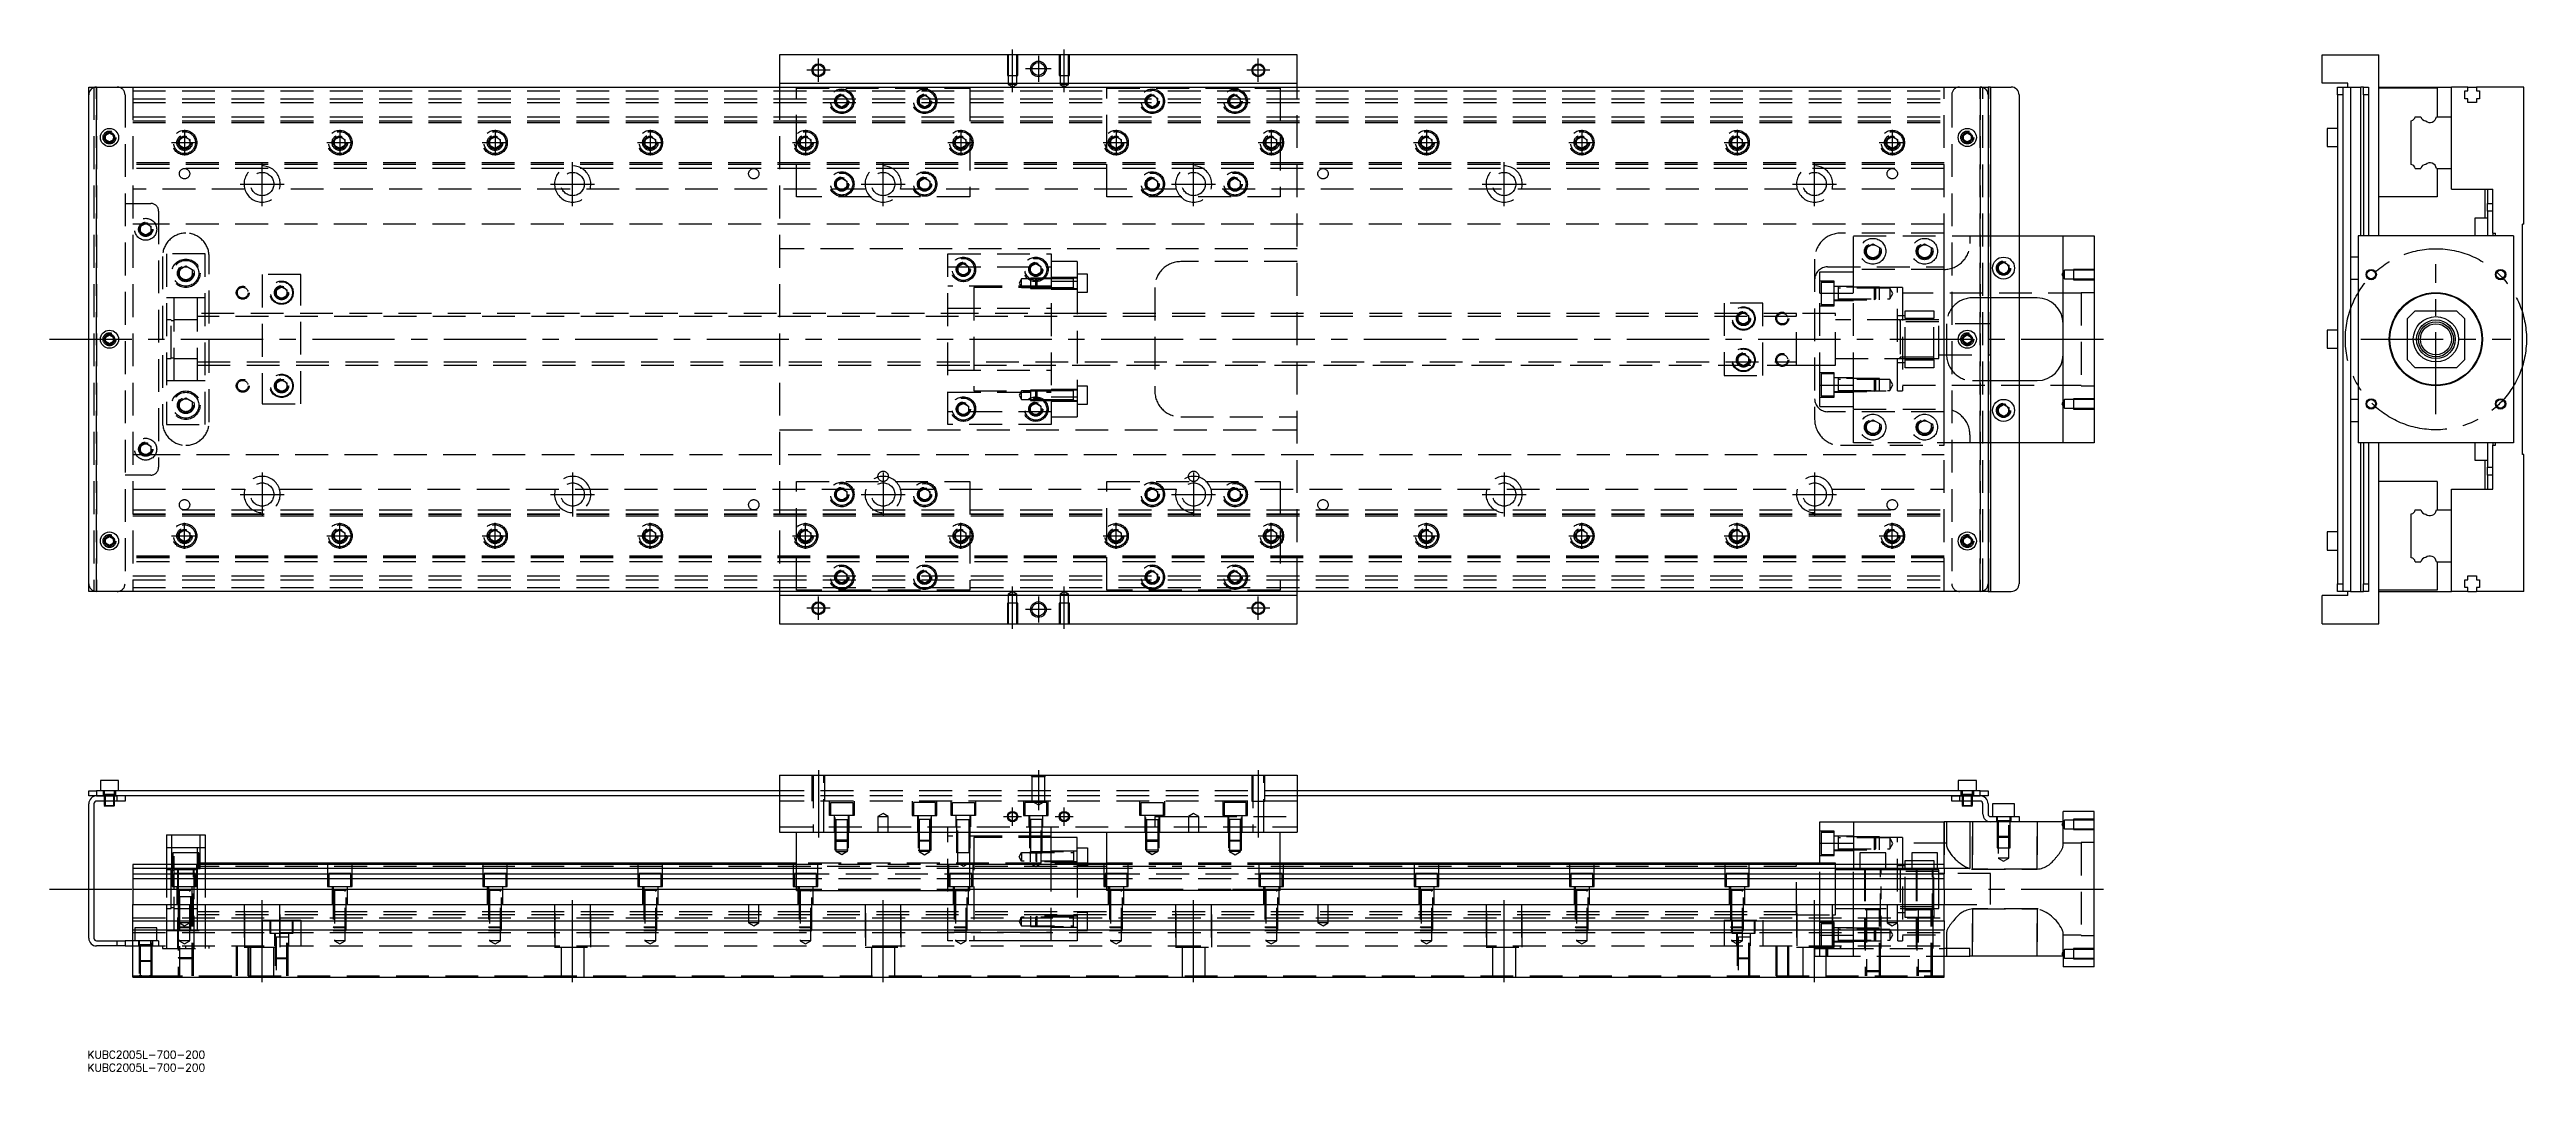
# Model space of a CAD drawing. Extents: x -15 to 942, y -283 to 112.
import ezdxf

# ---------------------------------------------------------------- set-up
doc = ezdxf.new("R2010")
doc.units = 0
doc.linetypes.add('CENTER', pattern=[50.8, 31.75, -6.35, 6.35, -6.35])
doc.linetypes.add('DASHED', pattern=[19.05, 12.7, -6.35])
doc.layers.get('0').update_dxf_attribs({"linetype": 'CONTINUOUS'})
doc.layers.add('CENTER', color=1, linetype='CENTER')
doc.styles.get("Standard").update_dxf_attribs({"font": 'txt.shx', "height": 3, "bigfont": 'bigfont.shx'})

# ---------------------------------------------------------------- blocks, each defined once
blk = doc.blocks.new('*U2')
at = {"color": 7, "linetype": 'CONTINUOUS'}
blk.add_text('KUBC2005L-700-200', height=3, dxfattribs=at).set_placement((-0.53, -278.07))
blk = doc.blocks.new('*U3')
at = {"color": 7, "linetype": 'CONTINUOUS'}
blk.add_text('KUBC2005L-700-200', height=3, dxfattribs=at).set_placement((-0.53, -283.06))

msp = doc.modelspace()

# ---------------------------------------------------------------- linework, layer by layer
at = {"color": 7, "linetype": 'CONTINUOUS'}
for p, q in [((467, 110), (267, 110)), ((267, 110), (267, 99)), ((467, 99), (467, 110)), ((863.1, 110), (885.1, 110)), ((863.1, 99), (863.1, 110)), ((885.1, 40), (885.1, 110)), ((0, 94.5), (0, 97.5)), ((0, 97.5), (3, 97.5)), ((3, 97.5), (731, 97.5)), ((267, 99), (467, 99)), ((267, 99), (267, 97.5)), ((467, 97.5), (467, 99)), ((731, 97.5), (734, 97.5)), ((734, 97.5), (734, 94.5)), ((735, 97.5), (734, 97.5)), ((735, 97.5), (735, -97.5)), ((735, 97.5), (743, 97.5)), ((873.1, 99), (863.1, 99)), ((869.1, 97.5), (871.1, 97.5)), ((869.1, 94.5), (869.1, 97.5)), ((871.1, 97.5), (874.1, 97.5)), ((871.1, 97.5), (871.1, 94.5)), ((873.1, 97.5), (873.1, 99)), ((874.1, 97.5), (874.1, 31.75)), ((874.1, 97.5), (878.1, 97.5)), ((878.1, 40), (878.1, 97.5)), ((879.1, 97.5), (878.1, 97.5)), ((879.1, 97.5), (881.1, 97.5)), ((879.1, 94.5), (879.1, 97.5)), ((881.1, 97.5), (881.1, 94.5)), ((885.1, 97.5), (913.1, 97.5)), ((907.6, 97), (885.1, 97)), ((907.6, 97), (907.6, 86)), ((913.1, 86), (913.1, 97.5)), ((919.4, 97.5), (913.1, 97.5)), ((918.25, 96), (919.4, 96)), ((918.25, 93), (918.25, 96)), ((919.4, 97.5), (922.8, 97.5)), ((919.4, 96), (919.4, 97.5)), ((922.8, 97.5), (922.8, 96)), ((941.1, 97.5), (922.8, 97.5)), ((922.8, 96), (923.95, 96)), ((923.95, 96), (923.95, 93)), ((941.1, 44.5), (941.1, 97.5)), ((0, -94.5), (0, 94.5)), ((734, 94.5), (734, -94.5)), ((746, 94.5), (746, -94.5)), ((871.1, 94.5), (869.1, 94.5)), ((869.1, 94.5), (869.1, -94.5)), ((871.1, 94.5), (871.1, -94.5)), ((881.1, 94.5), (879.1, 94.5)), ((879.1, 94.5), (879.1, 40)), ((881.1, 94.5), (881.1, 40)), ((919.4, 93), (918.25, 93)), ((919.4, 91.5), (919.4, 93)), ((922.8, 91.5), (919.4, 91.5)), ((922.8, 93), (922.8, 91.5)), ((923.95, 93), (922.8, 93)), ((6.5, 78.866026), (8, 79.73205)), ((6.5, 77.133974), (6.5, 78.866026)), ((8, 76.26795), (6.5, 77.133974)), ((8, 79.73205), (9.5, 78.866026)), ((9.5, 77.133974), (8, 76.26795)), ((9.5, 78.866026), (9.5, 77.133974)), ((724.5, 78.866026), (726, 79.73205)), ((724.5, 77.133974), (724.5, 78.866026)), ((726, 76.26795), (724.5, 77.133974)), ((726, 79.73205), (727.5, 78.866026)), ((727.5, 77.133974), (726, 76.26795)), ((727.5, 78.866026), (727.5, 77.133974)), ((865.1, 81.5), (865.1, 78)), ((869.1, 81.5), (865.1, 81.5)), ((865.1, 78), (865.1, 74.5)), ((897.6, 67.539608), (897.6, 84.460392)), ((899.139608, 86), (901.260392, 86)), ((907.281934, 86), (913.1, 86)), ((913.1, 66), (913.1, 86)), ((913.1, 66), (913.1, 86)), ((865.1, 74.5), (869.1, 74.5)), ((899.139608, 66), (901.260392, 66)), ((907.281934, 66), (913.1, 66)), ((907.6, 66), (907.6, 55)), ((913.1, 58), (913.1, 66)), ((913.1, 58), (929.1, 58)), ((926.1, 46.75), (926.1, 58)), ((927.1, 58), (927.1, 52.5)), ((929.1, 41), (929.1, 58)), ((907.6, 55), (885.1, 55)), ((927.1, 52.5), (929.1, 52.5)), ((927.1, 49.5), (927.1, 52.5)), ((929.1, 49.5), (927.1, 49.5)), ((927.1, 49.5), (927.1, 40)), ((746.005, 40), (763.005, 40)), ((763.005, -40), (763.005, 40)), ((763.005, 40), (775.005, 40)), ((775.005, 40), (775.005, -40)), ((877.1, 40), (877.1, -40)), ((937.1, 40), (877.1, 40)), ((922.1, 46.75), (922.1, 42.5)), ((927.1, 46.75), (922.1, 46.75)), ((922.1, 42.5), (922.1, 40)), ((929.1, 41), (930.1, 41)), ((929.1, 41), (929.1, 40)), ((930.1, 40), (930.1, 41)), ((937.1, 40), (937.1, -40)), ((941.1, 44.5), (940.6, 44.5)), ((940.6, -44.5), (940.6, 44.5)), ((738.005, 28.6547), (740.005, 29.809402)), ((740.005, 29.809402), (742.005, 28.6547)), ((874.1, 31.75), (874.1, 27.5)), ((877.1, 31.75), (874.1, 31.75)), ((738.005, 26.3453), (738.005, 28.6547)), ((740.005, 25.190598), (738.005, 26.3453)), ((742.005, 26.3453), (740.005, 25.190598)), ((742.005, 28.6547), (742.005, 26.3453)), ((874.1, 27.5), (874.1, 23.25)), ((874.1, 23.25), (874.1, -23.25)), ((874.1, 23.25), (877.1, 23.25)), ((753.005, 16), (746.005, 16)), ((899.1, 11), (896.1, 8)), ((899.1, 11), (915.1, 11)), ((918.1, 8), (915.1, 11)), ((6.5, 0.866026), (8, 1.73205)), ((6.5, -0.866026), (6.5, 0.866026)), ((8, 1.73205), (9.5, 0.866026)), ((9.5, 0.866026), (9.5, -0.866026)), ((724.505, 0.866026), (726.005, 1.73205)), ((724.505, -0.866026), (724.505, 0.866026)), ((726.005, 1.73205), (727.505, 0.866026)), ((727.505, 0.866026), (727.505, -0.866026)), ((865.1, 3.5), (865.1, 0)), ((869.1, 3.5), (865.1, 3.5)), ((896.1, -8), (896.1, 8)), ((918.1, 8), (918.1, -8)), ((8, -1.73205), (6.5, -0.866026)), ((9.5, -0.866026), (8, -1.73205)), ((726.005, -1.73205), (724.505, -0.866026)), ((727.505, -0.866026), (726.005, -1.73205)), ((865.1, 0), (865.1, -3.5)), ((865.1, -3.5), (869.1, -3.5)), ((896.1, -8), (899.1, -11)), ((915.1, -11), (918.1, -8)), ((746.005, -16), (753.005, -16)), ((915.1, -11), (899.1, -11)), ((738.005, -26.3453), (740.005, -25.190598)), ((738.005, -28.6547), (738.005, -26.3453)), ((740.005, -29.809402), (738.005, -28.6547)), ((740.005, -25.190598), (742.005, -26.3453)), ((742.005, -28.6547), (740.005, -29.809402)), ((742.005, -26.3453), (742.005, -28.6547)), ((874.1, -23.25), (874.1, -27.5)), ((877.1, -23.25), (874.1, -23.25)), ((874.1, -27.5), (874.1, -31.75)), ((874.1, -31.75), (874.1, -97.5)), ((874.1, -31.75), (877.1, -31.75)), ((763.005, -40), (746.005, -40)), ((775.005, -40), (763.005, -40)), ((937.1, -40), (877.1, -40)), ((878.1, -97.5), (878.1, -40)), ((879.1, -40), (879.1, -94.5)), ((881.1, -40), (881.1, -94.5)), ((885.1, -110), (885.1, -40)), ((922.1, -40), (922.1, -42.5)), ((922.1, -42.5), (922.1, -46.75)), ((922.1, -46.75), (927.1, -46.75)), ((926.1, -58), (926.1, -46.75)), ((927.1, -40), (927.1, -49.5)), ((928.7, -39.999994), (928.7, -40.000852)), ((929.1, -40), (929.1, -41)), ((929.1, -58), (929.1, -41)), ((929.1, -41), (930.1, -41)), ((930.1, -41), (930.1, -40)), ((941.1, -44.5), (940.6, -44.5)), ((941.1, -97.5), (941.1, -44.5)), ((907.6, -55), (885.1, -55)), ((907.6, -55), (907.6, -66)), ((927.1, -49.5), (929.1, -49.5)), ((927.1, -52.5), (927.1, -49.5)), ((929.1, -52.5), (927.1, -52.5)), ((927.1, -52.5), (927.1, -58)), ((899.139608, -66), (901.260392, -66)), ((907.281934, -66), (913.1, -66)), ((913.1, -66), (913.1, -58)), ((913.1, -58), (929.1, -58)), ((913.1, -86), (913.1, -66)), ((913.1, -86), (913.1, -66)), ((6.5, -77.133974), (8, -76.26795)), ((8, -76.26795), (9.5, -77.133974)), ((724.5, -77.133974), (726, -76.26795)), ((726, -76.26795), (727.5, -77.133974)), ((865.1, -74.5), (865.1, -78)), ((869.1, -74.5), (865.1, -74.5)), ((897.6, -84.460392), (897.6, -67.539608)), ((6.5, -78.866026), (6.5, -77.133974)), ((8, -79.73205), (6.5, -78.866026)), ((9.5, -78.866026), (8, -79.73205)), ((9.5, -77.133974), (9.5, -78.866026)), ((724.5, -78.866026), (724.5, -77.133974)), ((726, -79.73205), (724.5, -78.866026)), ((727.5, -78.866026), (726, -79.73205)), ((727.5, -77.133974), (727.5, -78.866026)), ((865.1, -78), (865.1, -81.5)), ((865.1, -81.5), (869.1, -81.5)), ((899.139608, -86), (901.260392, -86)), ((907.281934, -86), (913.1, -86)), ((907.6, -86), (907.6, -97)), ((913.1, -97.5), (913.1, -86)), ((0, -97.5), (0, -94.5)), ((734, -94.5), (734, -97.5)), ((869.1, -94.5), (871.1, -94.5)), ((869.1, -97.5), (869.1, -94.5)), ((871.1, -94.5), (871.1, -97.5)), ((879.1, -94.5), (881.1, -94.5)), ((879.1, -97.5), (879.1, -94.5)), ((881.1, -94.5), (881.1, -97.5)), ((918.25, -93), (919.4, -93)), ((918.25, -96), (918.25, -93)), ((919.4, -91.5), (922.8, -91.5)), ((919.4, -93), (919.4, -91.5)), ((922.8, -91.5), (922.8, -93)), ((922.8, -93), (923.95, -93)), ((923.95, -93), (923.95, -96)), ((3, -97.5), (0, -97.5)), ((731, -97.5), (3, -97.5)), ((267, -97.5), (267, -99)), ((467, -99), (267, -99)), ((267, -99), (267, -110)), ((467, -99), (467, -97.5)), ((467, -110), (467, -99)), ((734, -97.5), (731, -97.5)), ((734, -97.5), (735, -97.5)), ((735, -97.5), (743, -97.5)), ((863.1, -110), (863.1, -99)), ((873.1, -99), (863.1, -99)), ((871.1, -97.5), (869.1, -97.5)), ((874.1, -97.5), (871.1, -97.5)), ((873.1, -99), (873.1, -97.5)), ((874.1, -97.5), (878.1, -97.5)), ((878.1, -97.5), (879.1, -97.5)), ((881.1, -97.5), (879.1, -97.5)), ((907.6, -97), (885.1, -97)), ((885.1, -97.5), (913.1, -97.5)), ((919.4, -97.5), (913.1, -97.5)), ((919.4, -96), (918.25, -96)), ((919.4, -97.5), (919.4, -96)), ((919.4, -97.5), (922.8, -97.5)), ((922.8, -96), (922.8, -97.5)), ((923.95, -96), (922.8, -96)), ((941.1, -97.5), (922.8, -97.5)), ((267, -110), (467, -110)), ((863.1, -110), (885.1, -110)), ((11.5, -170.55), (4.5, -170.55)), ((4.5, -170.55), (4.5, -174.55)), ((11.5, -174.55), (11.5, -170.55)), ((267, -168.55), (267, -190.55)), ((267, -168.55), (467, -168.55)), ((467, -168.55), (467, -190.55)), ((729.505, -170.55), (722.505, -170.55)), ((722.505, -170.55), (722.505, -174.55)), ((729.505, -174.55), (729.505, -170.55)), ((0, -176.55), (0, -174.55)), ((0, -174.55), (3, -174.55)), ((3, -176.55), (0, -176.55)), ((0, -231.55), (0, -179.55)), ((2, -179.55), (2, -231.55)), ((3, -174.55), (3, -176.55)), ((267, -174.55), (3, -174.55)), ((11, -176.55), (3, -176.55)), ((3, -176.55), (11, -176.55)), ((11, -178.55), (3, -178.55)), ((6, -178.55), (6, -180.2)), ((6, -180.2), (10, -180.2)), ((6, -180.2), (6.35, -180.55)), ((6.35, -178.55), (6.35, -180.55)), ((9.65, -180.55), (6.35, -180.55)), ((9.65, -180.55), (9.65, -178.55)), ((9.65, -180.55), (10, -180.2)), ((10, -180.2), (10, -178.55)), ((267, -176.55), (11, -176.55)), ((11, -178.55), (11, -176.55)), ((14, -178.55), (11, -178.55)), ((14, -176.55), (14, -178.55)), ((731, -174.55), (467, -174.55)), ((723, -176.55), (467, -176.55)), ((720.005, -178.55), (720.005, -176.55)), ((723.005, -178.55), (720.005, -178.55)), ((723.005, -176.55), (723.005, -178.55)), ((723.005, -176.55), (731.005, -176.55)), ((731.005, -176.55), (723.005, -176.55)), ((731.005, -178.55), (723.005, -178.55)), ((724.005, -178.55), (724.005, -180.2)), ((724.005, -180.2), (728.005, -180.2)), ((724.005, -180.2), (724.355, -180.55)), ((724.355, -178.55), (724.355, -180.55)), ((727.655, -180.55), (724.355, -180.55)), ((727.655, -180.55), (727.655, -178.55)), ((727.655, -180.55), (728.005, -180.2)), ((728.005, -180.2), (728.005, -178.55)), ((731.005, -176.55), (731.005, -174.55)), ((731.005, -174.55), (734.005, -174.55)), ((734.005, -176.55), (731.005, -176.55)), ((732.005, -183.55), (732.005, -179.55)), ((734.005, -174.55), (734.005, -176.55)), ((734.005, -179.55), (734.005, -183.55)), ((744.255, -179.55), (735.755, -179.55)), ((735.755, -179.55), (735.755, -184.55)), ((744.255, -184.55), (744.255, -179.55)), ((267, -190.55), (467, -190.55)), ((273.5, -213.05), (273.5, -190.55)), ((340.5, -213.05), (340.5, -190.55)), ((372, -203.05), (372, -190.55)), ((393.5, -213.05), (393.5, -190.55)), ((460.5, -213.05), (460.5, -190.55)), ((669.005, -186.55), (682.005, -186.55)), ((669.005, -194.76658), (669.005, -186.55)), ((682.005, -186.55), (682.005, -203.05)), ((682.005, -186.55), (717.005, -186.55)), ((717.005, -203.05), (717.005, -186.55)), ((727.005, -186.55), (717.005, -186.55)), ((735.005, -186.55), (727.005, -186.55)), ((727.005, -186.55), (727.005, -204.55)), ((735.005, -184.55), (743.005, -184.55)), ((743.005, -186.55), (735.005, -186.55)), ((743.005, -186.55), (743.005, -184.55)), ((743.005, -184.55), (746.005, -184.55)), ((746.005, -186.55), (743.005, -186.55)), ((746.005, -184.55), (746.005, -186.55)), ((763.005, -186.55), (746.005, -186.55)), ((775.005, -182.55), (763.005, -182.55)), ((763.005, -186.55), (763.005, -182.55)), ((775.005, -242.55), (775.005, -182.55)), ((30, -191.55), (45, -191.55)), ((30, -191.55), (30, -203.05)), ((45, -191.55), (45, -203.05)), ((382, -192.55), (372, -192.55)), ((372, -203.05), (372, -192.55)), ((382, -203.05), (382, -192.55)), ((382, -196.55), (386, -196.55)), ((386, -196.55), (386, -203.05)), ((669.005, -194.76658), (682.005, -194.76658)), ((669.005, -203.05), (669.005, -194.76658)), ((694.505, -198.55), (684.505, -198.55)), ((684.505, -198.55), (684.505, -203.05)), ((694.505, -203.05), (694.505, -198.55)), ((714.505, -198.55), (704.505, -198.55)), ((704.505, -198.55), (704.505, -203.05)), ((714.505, -203.05), (714.505, -198.55)), ((273.5, -203.05), (17, -203.05)), ((17, -203.05), (17, -204.589608)), ((273.5, -204.589608), (17, -204.589608)), ((17, -204.589608), (17, -206.710392)), ((17, -206.710392), (273.5, -206.710392)), ((17, -206.710392), (17, -208.620532)), ((273.5, -208.620532), (17, -208.620532)), ((17, -208.620532), (17, -212.731934)), ((273.5, -202.55), (45, -202.55)), ((393.5, -203.05), (340.5, -203.05)), ((393.5, -204.589608), (340.5, -204.589608)), ((340.5, -206.710392), (393.5, -206.710392)), ((393.5, -208.620532), (340.5, -208.620532)), ((386, -202.55), (393.5, -202.55)), ((660, -202.55), (460.5, -202.55)), ((717, -203.05), (460.5, -203.05)), ((717, -204.589608), (460.5, -204.589608)), ((460.5, -206.710392), (717, -206.710392)), ((717, -208.620532), (460.5, -208.620532)), ((660.005, -202.55), (660, -202.55)), ((660.005, -202.55), (660.005, -203.05)), ((669.005, -202.55), (660.005, -202.55)), ((660.01, -202.55), (660.005, -202.55)), ((717.005, -204.589608), (717.005, -203.05)), ((727.005, -204.55), (717.005, -204.55)), ((717.005, -204.589608), (717.005, -206.710392)), ((717.005, -208.620532), (717.005, -206.710392)), ((717.005, -212.731934), (717.005, -208.620532)), ((17, -212.731934), (17, -218.55)), ((273.5, -212.731934), (17, -212.731934)), ((17, -224.85), (17, -218.55)), ((17, -218.55), (717, -218.55)), ((273.5, -213.05), (340.5, -213.05)), ((393.5, -212.731934), (340.5, -212.731934)), ((460.5, -213.05), (393.5, -213.05)), ((717, -212.731934), (460.5, -212.731934)), ((717.005, -212.731934), (717.005, -218.55)), ((717.005, -224.85), (717.005, -218.55)), ((17, -224.85), (717, -224.85)), ((17, -228.25), (17, -224.85)), ((17, -246.55), (17, -228.25)), ((17, -228.25), (717, -228.25)), ((717.005, -224.85), (717.005, -228.25)), ((717.005, -246.55), (717.005, -228.25)), ((3, -232.55), (11, -232.55)), ((11, -234.55), (3, -234.55)), ((11, -234.55), (11, -232.55)), ((11, -232.55), (14, -232.55)), ((14, -234.55), (11, -234.55)), ((14, -232.55), (14, -234.55)), ((17, -232.55), (14, -232.55)), ((14, -234.55), (17, -234.55)), ((727.005, -235.55), (717.005, -235.55)), ((717.005, -238.55), (727.005, -238.55)), ((727.005, -238.55), (727.005, -235.55)), ((763.005, -238.55), (727.005, -238.55)), ((763.005, -238.55), (763.005, -242.55)), ((17, -246.55), (717, -246.55)), ((775.005, -242.55), (763.005, -242.55))]:
    msp.add_line(p, q, dxfattribs=at)
at = {"color": 3, "linetype": 'DASHED'}
for p, q in [((355.000006, 110), (355.000006, 102)), ((355.35, 110), (355.35, 102)), ((358.65, 102), (358.65, 110)), ((358.999994, 102), (358.999994, 110)), ((375.000006, 110), (375.000006, 102)), ((375.35, 110), (375.35, 102)), ((378.65, 102), (378.65, 110)), ((378.999994, 102), (378.999994, 110)), ((2, 97.5), (2, -97.5)), ((3, 97.5), (3, -97.5)), ((3, -97.5), (3, 97.5)), ((3, -97.5), (3, 97.5)), ((3, 97.5), (3, -97.5)), ((17, 97.5), (17, -97.5)), ((17, 96), (717, 96)), ((267, 97.5), (267, -97.5)), ((273.5, 97), (340.5, 97)), ((273.5, 55), (273.5, 97)), ((340.5, 97), (340.5, 55)), ((355.000006, 102), (358.999994, 102)), ((355.35, 102), (355.35, 98.5)), ((358.65, 98.5), (355.35, 98.5)), ((355.35, 98.5), (357, 97.547372)), ((357, 97.547372), (358.65, 98.5)), ((358.65, 98.5), (358.65, 102)), ((375.000006, 102), (378.999994, 102)), ((375.35, 102), (375.35, 98.5)), ((378.65, 98.5), (375.35, 98.5)), ((375.35, 98.5), (377, 97.547372)), ((377, 97.547372), (378.65, 98.5)), ((378.65, 98.5), (378.65, 102)), ((393.5, 97), (460.5, 97)), ((393.5, 55), (393.5, 97)), ((460.5, 97), (460.5, 55)), ((467, -97.5), (467, 97.5)), ((717, -97.5), (717, 97.5)), ((731, -97.5), (731, 97.5)), ((731, 97.5), (731, -97.5)), ((732, -97.5), (732, 97.5)), ((735, -97.5), (735, 97.5)), ((14, 94.5), (14, -94.5)), ((17, 93), (717, 93)), ((17, 91.5), (717, 91.5)), ((289, 93.1547), (291, 94.309402)), ((289, 90.8453), (289, 93.1547)), ((291, 89.690598), (289, 90.8453)), ((291, 94.309402), (293, 93.1547)), ((293, 90.8453), (291, 89.690598)), ((293, 93.1547), (293, 90.8453)), ((293.483582, 92.286038), (293.5, 92)), ((321, 93.1547), (323, 94.309402)), ((321, 90.8453), (321, 93.1547)), ((323, 89.690598), (321, 90.8453)), ((323, 94.309402), (325, 93.1547)), ((325, 90.8453), (323, 89.690598)), ((325, 93.1547), (325, 90.8453)), ((325.483582, 92.286038), (325.5, 92)), ((408.5, 92), (408.518502, 92.303588)), ((409, 93.1547), (411, 94.309402)), ((409, 90.8453), (409, 93.1547)), ((411, 89.690598), (409, 90.8453)), ((411, 94.309402), (413, 93.1547)), ((413, 90.8453), (411, 89.690598)), ((413, 93.1547), (413, 90.8453)), ((440.5, 92), (440.512884, 92.253488)), ((441, 93.1547), (443, 94.309402)), ((441, 90.8453), (441, 93.1547)), ((443, 89.690598), (441, 90.8453)), ((443, 94.309402), (445, 93.1547)), ((445, 90.8453), (443, 89.690598)), ((445, 93.1547), (445, 90.8453)), ((720, 94.5), (720, -94.5)), ((9.973226, 78.326156), (10, 78)), ((17, 86), (717, 86)), ((17, 84.460392), (717, 84.460392)), ((17, 84.403994), (717, 84.403994)), ((17, 83.8), (717, 83.8)), ((35, 77.1547), (37, 78.309402)), ((35, 74.8453), (35, 77.1547)), ((37, 78.309402), (39, 77.1547)), ((39, 77.1547), (39, 74.8453)), ((95, 77.1547), (97, 78.309402)), ((95, 74.8453), (95, 77.1547)), ((97, 78.309402), (99, 77.1547)), ((99, 77.1547), (99, 74.8453)), ((155, 77.1547), (157, 78.309402)), ((155, 74.8453), (155, 77.1547)), ((157, 78.309402), (159, 77.1547)), ((159, 77.1547), (159, 74.8453)), ((215, 77.1547), (217, 78.309402)), ((215, 74.8453), (215, 77.1547)), ((217, 78.309402), (219, 77.1547)), ((219, 77.1547), (219, 74.8453)), ((275, 77.1547), (277, 78.309402)), ((275, 74.8453), (275, 77.1547)), ((277, 78.309402), (279, 77.1547)), ((279, 77.1547), (279, 74.8453)), ((335, 77.1547), (337, 78.309402)), ((335, 74.8453), (335, 77.1547)), ((337, 78.309402), (339, 77.1547)), ((339, 77.1547), (339, 74.8453)), ((395, 77.1547), (397, 78.309402)), ((395, 74.8453), (395, 77.1547)), ((397, 78.309402), (399, 77.1547)), ((399, 77.1547), (399, 74.8453)), ((455, 77.1547), (457, 78.309402)), ((455, 74.8453), (455, 77.1547)), ((457, 78.309402), (459, 77.1547)), ((459, 77.1547), (459, 74.8453)), ((515, 77.1547), (517, 78.309402)), ((515, 74.8453), (515, 77.1547)), ((517, 78.309402), (519, 77.1547)), ((519, 77.1547), (519, 74.8453)), ((575, 77.1547), (577, 78.309402)), ((575, 74.8453), (575, 77.1547)), ((577, 78.309402), (579, 77.1547)), ((579, 77.1547), (579, 74.8453)), ((635, 77.1547), (637, 78.309402)), ((635, 74.8453), (635, 77.1547)), ((637, 78.309402), (639, 77.1547)), ((639, 77.1547), (639, 74.8453)), ((695, 77.1547), (697, 78.309402)), ((695, 74.8453), (695, 77.1547)), ((697, 78.309402), (699, 77.1547)), ((699, 77.1547), (699, 74.8453)), ((727.973226, 78.326156), (728, 78)), ((717, 68.2), (17, 68.2)), ((717, 67.596006), (17, 67.596006)), ((717, 67.539608), (17, 67.539608)), ((34.5, 76), (34.534018, 76.411016)), ((37, 73.690598), (35, 74.8453)), ((39, 74.8453), (37, 73.690598)), ((94.5, 76), (94.534018, 76.411016)), ((97, 73.690598), (95, 74.8453)), ((99, 74.8453), (97, 73.690598)), ((154.5, 76), (154.534018, 76.411016)), ((157, 73.690598), (155, 74.8453)), ((159, 74.8453), (157, 73.690598)), ((217, 73.690598), (215, 74.8453)), ((219, 74.8453), (217, 73.690598)), ((219.483582, 76.286038), (219.5, 76)), ((274.5, 76), (274.534018, 76.411016)), ((277, 73.690598), (275, 74.8453)), ((279, 74.8453), (277, 73.690598)), ((337, 73.690598), (335, 74.8453)), ((339, 74.8453), (337, 73.690598)), ((339.483582, 76.286038), (339.5, 76)), ((394.5, 76), (394.534018, 76.411016)), ((397, 73.690598), (395, 74.8453)), ((399, 74.8453), (397, 73.690598)), ((454.5, 76), (454.534018, 76.411016)), ((457, 73.690598), (455, 74.8453)), ((459, 74.8453), (457, 73.690598)), ((514.5, 76), (514.534018, 76.411016)), ((517, 73.690598), (515, 74.8453)), ((519, 74.8453), (517, 73.690598)), ((574.5, 76), (574.534018, 76.411016)), ((577, 73.690598), (575, 74.8453)), ((579, 74.8453), (577, 73.690598)), ((634.5, 76), (634.534018, 76.411016)), ((637, 73.690598), (635, 74.8453)), ((639, 74.8453), (637, 73.690598)), ((697, 73.690598), (695, 74.8453)), ((699, 74.8453), (697, 73.690598)), ((699.483582, 76.286038), (699.5, 76)), ((717, 66), (17, 66)), ((60.291796, 58), (17, 58)), ((300.291796, 58), (73.708204, 58)), ((289, 61.1547), (291, 62.309402)), ((289, 58.8453), (289, 61.1547)), ((291, 57.690598), (289, 58.8453)), ((291, 62.309402), (293, 61.1547)), ((293, 58.8453), (291, 57.690598)), ((293, 61.1547), (293, 58.8453)), ((293.483582, 60.286038), (293.5, 60)), ((420.291796, 58), (313.708204, 58)), ((321, 61.1547), (323, 62.309402)), ((321, 58.8453), (321, 61.1547)), ((323, 57.690598), (321, 58.8453)), ((323, 62.309402), (325, 61.1547)), ((325, 58.8453), (323, 57.690598)), ((325, 61.1547), (325, 58.8453)), ((325.483582, 60.286038), (325.5, 60)), ((409, 61.1547), (411, 62.309402)), ((409, 58.8453), (409, 61.1547)), ((411, 57.690598), (409, 58.8453)), ((411, 62.309402), (413, 61.1547)), ((413, 58.8453), (411, 57.690598)), ((413, 61.1547), (413, 58.8453)), ((413.483582, 60.286038), (413.5, 60)), ((660.291796, 58), (433.708204, 58)), ((440.5, 60), (440.512884, 60.253488)), ((441, 61.1547), (443, 62.309402)), ((441, 58.8453), (441, 61.1547)), ((443, 57.690598), (441, 58.8453)), ((443, 62.309402), (445, 61.1547)), ((445, 58.8453), (443, 57.690598)), ((445, 61.1547), (445, 58.8453)), ((717, 58), (673.708204, 58)), ((14, 52.5), (24, 52.5)), ((27, 49.5), (27, -49.5)), ((340.5, 55), (273.5, 55)), ((460.5, 55), (393.5, 55)), ((21.359688, 44.5), (17, 44.5)), ((19.5, 42.5), (19.534018, 42.911016)), ((20, 43.6547), (22, 44.809402)), ((20, 41.3453), (20, 43.6547)), ((22, 40.190598), (20, 41.3453)), ((22, 44.809402), (24, 43.6547)), ((24, 41.3453), (22, 40.190598)), ((717, 44.5), (22.640312, 44.5)), ((24, 43.6547), (24, 41.3453)), ((717.005, 41), (677.005, 41)), ((682.005, 27), (682.005, 40)), ((682.005, 40), (727.005, 40)), ((717.005, 28), (717.005, 41)), ((727.005, 40), (727.005, 37)), ((727.005, 40), (734.005, 40)), ((734.005, 40), (746.005, 40)), ((28.5, 32), (28.5, -32)), ((45, 33), (30, 33)), ((30, 33), (30, -33)), ((45, -33), (45, 33)), ((46.5, -32), (46.5, 32)), ((467, 35), (267, 35)), ((332, 33), (372, 33)), ((332, -33), (332, 33)), ((336, 28.1547), (338, 29.309402)), ((338, 29.309402), (340, 28.1547)), ((364, 28.1547), (366, 29.309402)), ((366, 29.309402), (368, 28.1547)), ((372, 33), (372, -33)), ((382, 30), (372, 30)), ((382, 30), (382, 22.36068)), ((467, 30), (422, 30)), ((667.005, 31), (667.005, -31)), ((687.005, 35.443376), (689.505, 36.886752)), ((687.005, 32.556624), (687.005, 35.443376)), ((689.505, 31.113248), (687.005, 32.556624)), ((689.505, 36.886752), (692.005, 35.443376)), ((692.005, 32.556624), (689.505, 31.113248)), ((692.005, 35.443376), (692.005, 32.556624)), ((692.482798, 34.364306), (692.505, 34)), ((707.005, 35.443376), (709.505, 36.886752)), ((707.005, 32.556624), (707.005, 35.443376)), ((709.505, 31.113248), (707.005, 32.556624)), ((709.505, 36.886752), (712.005, 35.443376)), ((712.005, 32.556624), (709.505, 31.113248)), ((712.005, 35.443376), (712.005, 32.556624)), ((712.482798, 34.364306), (712.505, 34)), ((34.5, 25.5), (34.520026, 25.846056)), ((35, 26.943376), (37.5, 28.386752)), ((35, 24.056624), (35, 26.943376)), ((37.5, 22.613248), (35, 24.056624)), ((37.5, 28.386752), (40, 26.943376)), ((40, 24.056624), (37.5, 22.613248)), ((40, 26.943376), (40, 24.056624)), ((67, 25), (67, -25)), ((82, 25), (67, 25)), ((72.5, 19.1547), (74.5, 20.309402)), ((72.5, 16.8453), (72.5, 19.1547)), ((74.5, 20.309402), (76.5, 19.1547)), ((76.5, 19.1547), (76.5, 16.8453)), ((82, -25), (82, 25)), ((332, 28), (372, 28)), ((372, 20.5), (332, 20.5)), ((336, 25.8453), (336, 28.1547)), ((338, 24.690598), (336, 25.8453)), ((340, 25.8453), (338, 24.690598)), ((340, 28.1547), (340, 25.8453)), ((340.483582, 27.286038), (340.5, 27)), ((342, 20), (342, -20)), ((372, 20), (342, 20)), ((360.5, 23.300636), (359.547372, 21.650636)), ((359.547372, 21.650636), (360.5, 20.000636)), ((360.5, 20.000636), (360.5, 23.300636)), ((364, 23.300636), (360.5, 23.300636)), ((360.5, 20.000636), (364, 20.000636)), ((364, 25.8453), (364, 28.1547)), ((366, 24.690598), (364, 25.8453)), ((364, 23.65063), (364, 19.65064)), ((366.35, 23.65063), (364, 23.65063)), ((366, 23.300636), (364, 23.300636)), ((364, 20.000636), (366, 20.000636)), ((364, 19.65064), (366.35, 19.65064)), ((368, 25.8453), (366, 24.690598)), ((366.35, 23.650636), (366, 23.300636)), ((366, 20.000636), (366, 23.300636)), ((372, 23.300636), (366, 23.300636)), ((372, 23.300636), (366, 23.300636)), ((366, 20.000636), (372, 20.000636)), ((366, 20.000636), (366.35, 19.650636)), ((366, 20.000636), (372, 20.000636)), ((366.35, 23.650636), (366.35, 19.650636)), ((372, 23.650632), (366.35, 23.650636)), ((372, 23.65063), (366.35, 23.65063)), ((366.35, 19.65064), (372, 19.65064)), ((366.35, 19.650636), (372, 19.650638)), ((368, 28.1547), (368, 25.8453)), ((368.483582, 27.286038), (368.5, 27)), ((382, 23.900636), (372, 23.900636)), ((380.605, 23.650636), (372, 23.650632)), ((380.6, 23.300636), (372, 23.300636)), ((382, 22.36068), (372, 22.36068)), ((372, 20.000636), (380.6, 20.000636)), ((372, 19.650638), (380.605, 19.650636)), ((372, 19.400636), (382, 19.400636)), ((382, 23.650636), (380.595, 23.650636)), ((380.595, 19.650636), (382, 19.650636)), ((380.6, 19.65063), (380.6, 23.65064)), ((380.6, 23.300636), (380.6, 23.65064)), ((380.6, 23.434174), (380.6, 23.650636)), ((380.6, 23.650636), (380.6, 23.433968)), ((380.6, 19.65063), (380.6, 20.000636)), ((380.6, 19.867344), (380.6, 19.650636)), ((380.6, 19.650636), (380.6, 19.867096)), ((386, 25.150636), (382, 25.150636)), ((382, 22.36068), (382, -22.36068)), ((386, 18.150636), (386, 25.150636)), ((412, 20), (412, -20)), ((669.005, 26), (682.005, 26)), ((669.005, 17.78342), (669.005, 26)), ((674.505, 22.42767), (669.005, 22.42767)), ((669.505, 21.92767), (669.505, 13.42767)), ((674.505, 21.92767), (669.505, 21.92767)), ((672.005, 28), (717.005, 28)), ((674.505, 12.92767), (674.505, 22.42767)), ((682.005, 20.42767), (674.505, 20.42767)), ((692.005, 20.177664), (674.505, 20.177664)), ((676.105, 20.177674), (676.105, 15.177664)), ((696.005, 19.77767), (676.105, 19.77767)), ((682.005, 17.78342), (682.005, 27)), ((717.005, 27), (682.005, 27)), ((682.005, 17.78342), (682.005, 26)), ((699.005, 20), (682.005, 20)), ((699.005, 20), (682.005, 20)), ((690.105, 15.17767), (690.105, 20.17767)), ((690.505, 19.77767), (690.105, 20.17767)), ((690.505, 19.77767), (690.505, 15.57767)), ((692.005, 15.177674), (692.005, 20.177664)), ((696.005, 19.77767), (696.005, 15.57767)), ((697.217436, 17.67767), (696.005, 19.77767)), ((699.005, -20), (699.005, 20)), ((701.005, 20), (699.005, 20)), ((701.005, 20), (701.005, -20)), ((717.005, -28), (717.005, 28)), ((737.505, 27.5), (737.53189, 27.865682)), ((763.505, 26.65), (762.552372, 25)), ((762.552372, 25), (763.505, 23.35)), ((763.505, 23.35), (763.505, 26.65)), ((767.005, 26.65), (763.505, 26.65)), ((763.505, 23.35), (767.005, 23.35)), ((767.005, 26.999994), (767.005, 23.000006)), ((775.005, 26.999994), (767.005, 26.999994)), ((775.005, 26.65), (767.005, 26.65)), ((767.005, 23.35), (775.005, 23.35)), ((767.005, 23.000006), (775.005, 23.000006)), ((33, 16), (30, 16)), ((33, -16), (33, 16)), ((42, 16), (33, 16)), ((42, 16), (33, 16)), ((42, -16), (42, 16)), ((45, 16), (42, 16)), ((342, 10), (42, 10)), ((74.5, 15.690598), (72.5, 16.8453)), ((76.5, 16.8453), (74.5, 15.690598)), ((76.983582, 18.286038), (77, 18)), ((332, 12), (372, 12)), ((382, 10), (342, 10)), ((382, 10), (342, 10)), ((382, 9.999994), (342, 9.999994)), ((382, 18.150636), (386, 18.150636)), ((660.005, 10), (382, 10)), ((632, 14), (632, -14)), ((647, 14), (632, 14)), ((637.5, 9.1547), (639.5, 10.309402)), ((639.5, 10.309402), (641.5, 9.1547)), ((647, -14), (647, 14)), ((660.005, -10), (660.005, 10)), ((675.005, 10), (660.005, 10)), ((669.005, -17.78342), (669.005, 17.78342)), ((669.005, 17.78342), (682.005, 17.78342)), ((669.005, 12.92767), (674.505, 12.92767)), ((675.005, 10), (669.005, 10)), ((669.505, 13.42767), (674.505, 13.42767)), ((674.505, 15.177674), (692.005, 15.177674)), ((674.505, 14.92767), (682.005, 14.92767)), ((675.005, -10), (675.005, 10)), ((675.005, -10), (675.005, 10)), ((676.105, 15.57767), (696.005, 15.57767)), ((682.005, -17.78342), (682.005, 17.78342)), ((682.005, -17.78342), (682.005, 17.78342)), ((690.105, 15.17767), (690.505, 15.57767)), ((696.005, 15.57767), (697.217436, 17.67767)), ((770.005, 17.75), (701.005, 17.75)), ((702.005, 11), (713.005, 11)), ((702.005, 8), (702.005, 11)), ((713.005, 11), (713.005, 8)), ((734.005, 16), (728.005, 16)), ((746.005, 16), (734.005, 16)), ((770.005, 18), (770.005, -18)), ((775.005, 18), (770.005, 18)), ((6, 0), (6.023172, 0.30356)), ((31.85, 7.5), (30, 7.5)), ((31.85, -7.5), (31.85, 7.5)), ((33, 7.15), (31.85, 7.15)), ((42, 7.5), (33, 7.5)), ((42, 7.5), (33, 7.5)), ((660, 8.75), (42, 8.75)), ((637.5, 6.8453), (637.5, 9.1547)), ((639.5, 5.690598), (637.5, 6.8453)), ((641.5, 6.8453), (639.5, 5.690598)), ((641.5, 9.1547), (641.5, 6.8453)), ((641.983582, 8.286038), (642, 8)), ((700.01, 7.5), (675.005, 7.5)), ((700, 7.5), (675.005, 7.5)), ((702.005, 9), (699.005, 9)), ((713.005, 7.5), (700, 7.5)), ((700.01, 7.5), (700, 7.5)), ((700.005, 6.950984), (700.005, 7.5)), ((700.005, 7.5), (700.005, 6.951128)), ((700.005, 6.951128), (700.005, -6.950984)), ((715.005, 6.75), (700.005, 6.75)), ((713.005, 7.5), (700.01, 7.5)), ((713.005, 8), (702.005, 8)), ((702.005, -8), (702.005, 8)), ((713.005, -8), (713.005, 8)), ((715.005, 7.5), (713.005, 7.5)), ((715.005, -7.5), (715.005, 7.5)), ((734.005, 6), (715.005, 6)), ((718.005, 6), (718.005, -6)), ((727.978226, 0.326156), (728.005, 0)), ((735.005, 6), (734.005, 6)), ((735.005, -6), (735.005, 6)), ((30, -7.5), (31.85, -7.5)), ((31.85, -7.15), (33, -7.15)), ((33, -7.5), (42, -7.5)), ((33, -7.5), (42, -7.5)), ((42, -8.75), (660, -8.75)), ((637.5, -6.8453), (639.5, -5.690598)), ((637.5, -9.1547), (637.5, -6.8453)), ((639.5, -10.309402), (637.5, -9.1547)), ((639.5, -5.690598), (641.5, -6.8453)), ((641.5, -9.1547), (639.5, -10.309402)), ((641.5, -6.8453), (641.5, -9.1547)), ((641.983582, -7.713962), (642, -8)), ((675.005, -7.5), (700.01, -7.5)), ((675.005, -7.5), (700, -7.5)), ((699.005, -9), (702.005, -9)), ((700, -7.5), (713.005, -7.5)), ((700, -7.5), (700.01, -7.5)), ((700.005, -6.75), (715.005, -6.75)), ((700.005, -7.499332), (700.005, -6.950962)), ((700.005, -6.950984), (700.005, -7.5)), ((700.005, -7.5), (700.005, -7.499332)), ((700.01, -7.5), (713.005, -7.5)), ((702.005, -8), (713.005, -8)), ((702.005, -11), (702.005, -8)), ((713.005, -7.5), (715.005, -7.5)), ((713.005, -8), (713.005, -11)), ((715.005, -6), (734.005, -6)), ((734.005, -6), (735.005, -6)), ((30, -16), (33, -16)), ((33, -16), (42, -16)), ((33, -16), (42, -16)), ((42, -10), (342, -10)), ((42, -16), (45, -16)), ((72, -18), (72.012884, -17.746512)), ((72.5, -16.8453), (74.5, -15.690598)), ((72.5, -19.1547), (72.5, -16.8453)), ((74.5, -15.690598), (76.5, -16.8453)), ((76.5, -16.8453), (76.5, -19.1547)), ((332, -12), (372, -12)), ((342, -9.999994), (382, -9.999994)), ((342, -10), (382, -10)), ((342, -10), (382, -10)), ((382, -10), (660.005, -10)), ((386, -18.150636), (382, -18.150636)), ((386, -25.150636), (386, -18.150636)), ((632, -14), (647, -14)), ((660.005, -10), (675.005, -10)), ((669.005, -10), (675.005, -10)), ((674.505, -12.92767), (669.005, -12.92767)), ((669.005, -17.78342), (682.005, -17.78342)), ((669.005, -26), (669.005, -17.78342)), ((669.505, -13.42767), (669.505, -21.92767)), ((674.505, -13.42767), (669.505, -13.42767)), ((674.505, -22.42767), (674.505, -12.92767)), ((682.005, -14.92767), (674.505, -14.92767)), ((692.005, -15.177674), (674.505, -15.177674)), ((676.105, -15.177664), (676.105, -20.177674)), ((696.005, -15.57767), (676.105, -15.57767)), ((682.005, -26), (682.005, -17.78342)), ((682.005, -27), (682.005, -17.78342)), ((690.105, -20.17767), (690.105, -15.17767)), ((690.505, -15.57767), (690.105, -15.17767)), ((690.505, -15.57767), (690.505, -19.77767)), ((692.005, -20.177664), (692.005, -15.177674)), ((696.005, -15.57767), (696.005, -19.77767)), ((697.217436, -17.67767), (696.005, -15.57767)), ((696.005, -19.77767), (697.217436, -17.67767)), ((701.005, -17.75), (770.005, -17.75)), ((713.005, -11), (702.005, -11)), ((728.005, -16), (734.005, -16)), ((734.005, -16), (746.005, -16)), ((770.005, -18), (775.005, -18)), ((34.5, -25.5), (34.520026, -25.153944)), ((35, -24.056624), (37.5, -22.613248)), ((35, -26.943376), (35, -24.056624)), ((37.5, -28.386752), (35, -26.943376)), ((37.5, -22.613248), (40, -24.056624)), ((40, -26.943376), (37.5, -28.386752)), ((40, -24.056624), (40, -26.943376)), ((67, -25), (82, -25)), ((74.5, -20.309402), (72.5, -19.1547)), ((76.5, -19.1547), (74.5, -20.309402)), ((332, -20.5), (372, -20.5)), ((372, -28), (332, -28)), ((335.5, -27), (335.518502, -26.696412)), ((336, -25.8453), (338, -24.690598)), ((336, -28.1547), (336, -25.8453)), ((338, -29.309402), (336, -28.1547)), ((338, -24.690598), (340, -25.8453)), ((340, -28.1547), (338, -29.309402)), ((340, -25.8453), (340, -28.1547)), ((342, -20), (372, -20)), ((360.5, -20.000636), (359.547372, -21.650636)), ((359.547372, -21.650636), (360.5, -23.300636)), ((360.5, -23.300636), (360.5, -20.000636)), ((364, -20.000636), (360.5, -20.000636)), ((360.5, -23.300636), (364, -23.300636)), ((364, -19.65064), (364, -23.65063)), ((366.35, -19.65064), (364, -19.65064)), ((366, -20.000636), (364, -20.000636)), ((364, -23.300636), (366, -23.300636)), ((364, -23.65063), (366.35, -23.65063)), ((364, -25.8453), (366, -24.690598)), ((364, -28.1547), (364, -25.8453)), ((366, -29.309402), (364, -28.1547)), ((366.35, -19.650636), (366, -20.000636)), ((366, -23.300636), (366, -20.000636)), ((372, -20.000636), (366, -20.000636)), ((372, -20.000636), (366, -20.000636)), ((366, -23.300636), (372, -23.300636)), ((366, -23.300636), (366.35, -23.650636)), ((366, -23.300636), (372, -23.300636)), ((366, -24.690598), (368, -25.8453)), ((368, -28.1547), (366, -29.309402)), ((366.35, -19.650636), (366.35, -23.650636)), ((372, -19.650638), (366.35, -19.650636)), ((372, -19.65064), (366.35, -19.65064)), ((366.35, -23.65063), (372, -23.65063)), ((366.35, -23.650636), (372, -23.650632)), ((368, -25.8453), (368, -28.1547)), ((368.483582, -26.713962), (368.5, -27)), ((382, -19.400636), (372, -19.400636)), ((380.605, -19.650636), (372, -19.650638)), ((380.6, -20.000636), (372, -20.000636)), ((382, -22.36068), (372, -22.36068)), ((372, -23.300636), (380.6, -23.300636)), ((372, -23.650632), (380.605, -23.650636)), ((372, -23.900636), (382, -23.900636)), ((382, -19.650636), (380.595, -19.650636)), ((380.595, -23.650636), (382, -23.650636)), ((380.6, -23.65064), (380.6, -19.65063)), ((380.6, -20.000636), (380.6, -19.65063)), ((380.6, -19.867096), (380.6, -19.650636)), ((380.6, -19.650636), (380.6, -19.867302)), ((380.6, -23.65064), (380.6, -23.300636)), ((380.6, -23.433926), (380.6, -23.650636)), ((380.6, -23.650636), (380.6, -23.434174)), ((382, -22.36068), (382, -30)), ((382, -25.150636), (386, -25.150636)), ((669.005, -22.42767), (674.505, -22.42767)), ((669.005, -26), (682.005, -26)), ((669.505, -21.92767), (674.505, -21.92767)), ((717.005, -28), (672.005, -28)), ((674.505, -20.177664), (692.005, -20.177664)), ((674.505, -20.42767), (682.005, -20.42767)), ((676.105, -19.77767), (696.005, -19.77767)), ((682.005, -20), (699.005, -20)), ((682.005, -20), (699.005, -20)), ((682.005, -27), (717.005, -27)), ((682.005, -40), (682.005, -27)), ((690.105, -20.17767), (690.505, -19.77767)), ((699.005, -20), (701.005, -20)), ((717.005, -41), (717.005, -28)), ((737.505, -27.5), (737.53189, -27.134318)), ((763.505, -23.35), (762.552372, -25)), ((762.552372, -25), (763.505, -26.65)), ((763.505, -26.65), (763.505, -23.35)), ((767.005, -23.35), (763.505, -23.35)), ((763.505, -26.65), (767.005, -26.65)), ((767.005, -23.000006), (767.005, -26.999994)), ((775.005, -23.000006), (767.005, -23.000006)), ((775.005, -23.35), (767.005, -23.35)), ((767.005, -26.65), (775.005, -26.65)), ((767.005, -26.999994), (775.005, -26.999994)), ((30, -33), (45, -33)), ((267, -35), (467, -35)), ((372, -33), (332, -33)), ((372, -30), (382, -30)), ((422, -30), (467, -30)), ((686.505, -34), (686.525026, -33.653944)), ((687.005, -32.556624), (689.505, -31.113248)), ((687.005, -35.443376), (687.005, -32.556624)), ((689.505, -36.886752), (687.005, -35.443376)), ((689.505, -31.113248), (692.005, -32.556624)), ((692.005, -35.443376), (689.505, -36.886752)), ((692.005, -32.556624), (692.005, -35.443376)), ((706.505, -34), (706.525026, -33.653944)), ((707.005, -32.556624), (709.505, -31.113248)), ((707.005, -35.443376), (707.005, -32.556624)), ((709.505, -36.886752), (707.005, -35.443376)), ((709.505, -31.113248), (712.005, -32.556624)), ((712.005, -35.443376), (709.505, -36.886752)), ((712.005, -32.556624), (712.005, -35.443376)), ((727.005, -37), (727.005, -40)), ((17, -44.5), (21.359688, -44.5)), ((19.5, -42.5), (19.534018, -42.088984)), ((20, -41.3453), (22, -40.190598)), ((20, -43.6547), (20, -41.3453)), ((22, -44.809402), (20, -43.6547)), ((22, -40.190598), (24, -41.3453)), ((24, -43.6547), (22, -44.809402)), ((22.640312, -44.5), (717, -44.5)), ((24, -41.3453), (24, -43.6547)), ((677.005, -41), (717.005, -41)), ((727.005, -40), (682.005, -40)), ((734.005, -40), (727.005, -40)), ((746.005, -40), (734.005, -40)), ((24, -52.5), (14, -52.5)), ((273.5, -55), (340.5, -55)), ((273.5, -97), (273.5, -55)), ((340.5, -55), (340.5, -97)), ((393.5, -97), (393.5, -55)), ((393.5, -55), (460.5, -55)), ((460.5, -55), (460.5, -97)), ((17, -58), (60.291796, -58)), ((17, -66), (717, -66)), ((73.708204, -58), (300.291796, -58)), ((288.5, -60), (288.512884, -59.746512)), ((289, -58.8453), (291, -57.690598)), ((289, -61.1547), (289, -58.8453)), ((291, -62.309402), (289, -61.1547)), ((291, -57.690598), (293, -58.8453)), ((293, -61.1547), (291, -62.309402)), ((293, -58.8453), (293, -61.1547)), ((313.708204, -58), (420.291796, -58)), ((321, -58.8453), (323, -57.690598)), ((321, -61.1547), (321, -58.8453)), ((323, -62.309402), (321, -61.1547)), ((323, -57.690598), (325, -58.8453)), ((325, -61.1547), (323, -62.309402)), ((325, -58.8453), (325, -61.1547)), ((325.483582, -59.713962), (325.5, -60)), ((409, -58.8453), (411, -57.690598)), ((409, -61.1547), (409, -58.8453)), ((411, -62.309402), (409, -61.1547)), ((411, -57.690598), (413, -58.8453)), ((413, -61.1547), (411, -62.309402)), ((413, -58.8453), (413, -61.1547)), ((413.483582, -59.713962), (413.5, -60)), ((433.708204, -58), (660.291796, -58)), ((441, -58.8453), (443, -57.690598)), ((441, -61.1547), (441, -58.8453)), ((443, -62.309402), (441, -61.1547)), ((443, -57.690598), (445, -58.8453)), ((445, -61.1547), (443, -62.309402)), ((445, -58.8453), (445, -61.1547)), ((445.483582, -59.713962), (445.5, -60)), ((673.708204, -58), (717, -58)), ((17, -67.539608), (717, -67.539608)), ((17, -67.596006), (717, -67.596006)), ((17, -68.2), (717, -68.2)), ((35, -74.8453), (37, -73.690598)), ((35, -77.1547), (35, -74.8453)), ((37, -73.690598), (39, -74.8453)), ((39, -74.8453), (39, -77.1547)), ((39.483582, -75.713962), (39.5, -76)), ((95, -74.8453), (97, -73.690598)), ((95, -77.1547), (95, -74.8453)), ((97, -73.690598), (99, -74.8453)), ((99, -74.8453), (99, -77.1547)), ((99.483582, -75.713962), (99.5, -76)), ((155, -74.8453), (157, -73.690598)), ((155, -77.1547), (155, -74.8453)), ((157, -73.690598), (159, -74.8453)), ((159, -74.8453), (159, -77.1547)), ((159.483582, -75.713962), (159.5, -76)), ((214.5, -76), (214.534018, -75.588984)), ((215, -74.8453), (217, -73.690598)), ((215, -77.1547), (215, -74.8453)), ((217, -73.690598), (219, -74.8453)), ((219, -74.8453), (219, -77.1547)), ((275, -74.8453), (277, -73.690598)), ((275, -77.1547), (275, -74.8453)), ((277, -73.690598), (279, -74.8453)), ((279, -74.8453), (279, -77.1547)), ((279.483582, -75.713962), (279.5, -76)), ((334.5, -76), (334.534018, -75.588984)), ((335, -74.8453), (337, -73.690598)), ((335, -77.1547), (335, -74.8453)), ((337, -73.690598), (339, -74.8453)), ((339, -74.8453), (339, -77.1547)), ((394.5, -76), (394.534018, -75.588984)), ((395, -74.8453), (397, -73.690598)), ((395, -77.1547), (395, -74.8453)), ((397, -73.690598), (399, -74.8453)), ((399, -74.8453), (399, -77.1547)), ((455, -74.8453), (457, -73.690598)), ((455, -77.1547), (455, -74.8453)), ((457, -73.690598), (459, -74.8453)), ((459, -74.8453), (459, -77.1547)), ((459.483582, -75.713962), (459.5, -76)), ((514.5, -76), (514.534018, -75.588984)), ((515, -74.8453), (517, -73.690598)), ((515, -77.1547), (515, -74.8453)), ((517, -73.690598), (519, -74.8453)), ((519, -74.8453), (519, -77.1547)), ((575, -74.8453), (577, -73.690598)), ((575, -77.1547), (575, -74.8453)), ((577, -73.690598), (579, -74.8453)), ((579, -74.8453), (579, -77.1547)), ((579.483582, -75.713962), (579.5, -76)), ((634.5, -76), (634.534018, -75.588984)), ((635, -74.8453), (637, -73.690598)), ((635, -77.1547), (635, -74.8453)), ((637, -73.690598), (639, -74.8453)), ((639, -74.8453), (639, -77.1547)), ((695, -74.8453), (697, -73.690598)), ((695, -77.1547), (695, -74.8453)), ((697, -73.690598), (699, -74.8453)), ((699, -74.8453), (699, -77.1547)), ((699.483582, -75.713962), (699.5, -76)), ((6, -78), (6.030168, -77.653934)), ((717, -83.8), (17, -83.8)), ((717, -84.403994), (17, -84.403994)), ((717, -84.460392), (17, -84.460392)), ((717, -86), (17, -86)), ((37, -78.309402), (35, -77.1547)), ((39, -77.1547), (37, -78.309402)), ((97, -78.309402), (95, -77.1547)), ((99, -77.1547), (97, -78.309402)), ((157, -78.309402), (155, -77.1547)), ((159, -77.1547), (157, -78.309402)), ((217, -78.309402), (215, -77.1547)), ((219, -77.1547), (217, -78.309402)), ((277, -78.309402), (275, -77.1547)), ((279, -77.1547), (277, -78.309402)), ((337, -78.309402), (335, -77.1547)), ((339, -77.1547), (337, -78.309402)), ((397, -78.309402), (395, -77.1547)), ((399, -77.1547), (397, -78.309402)), ((457, -78.309402), (455, -77.1547)), ((459, -77.1547), (457, -78.309402)), ((517, -78.309402), (515, -77.1547)), ((519, -77.1547), (517, -78.309402)), ((577, -78.309402), (575, -77.1547)), ((579, -77.1547), (577, -78.309402)), ((637, -78.309402), (635, -77.1547)), ((639, -77.1547), (637, -78.309402)), ((697, -78.309402), (695, -77.1547)), ((699, -77.1547), (697, -78.309402)), ((717, -86), (717, -84.460392)), ((727.973226, -77.673844), (728, -78)), ((17, -91.5), (717, -91.5)), ((17, -93), (717, -93)), ((288.5, -92), (288.512884, -91.746512)), ((289, -90.8453), (291, -89.690598)), ((289, -93.1547), (289, -90.8453)), ((291, -94.309402), (289, -93.1547)), ((291, -89.690598), (293, -90.8453)), ((293, -93.1547), (291, -94.309402)), ((293, -90.8453), (293, -93.1547)), ((321, -90.8453), (323, -89.690598)), ((321, -93.1547), (321, -90.8453)), ((323, -94.309402), (321, -93.1547)), ((323, -89.690598), (325, -90.8453)), ((325, -93.1547), (323, -94.309402)), ((325, -90.8453), (325, -93.1547)), ((325.483582, -91.713962), (325.5, -92)), ((409, -90.8453), (411, -89.690598)), ((409, -93.1547), (409, -90.8453)), ((411, -94.309402), (409, -93.1547)), ((411, -89.690598), (413, -90.8453)), ((413, -93.1547), (411, -94.309402)), ((413, -90.8453), (413, -93.1547)), ((413.483582, -91.713962), (413.5, -92)), ((441, -90.8453), (443, -89.690598)), ((441, -93.1547), (441, -90.8453)), ((443, -94.309402), (441, -93.1547)), ((443, -89.690598), (445, -90.8453)), ((445, -93.1547), (443, -94.309402)), ((445, -90.8453), (445, -93.1547)), ((445.483582, -91.713962), (445.5, -92)), ((17, -96), (717, -96)), ((340.5, -97), (273.5, -97)), ((358.999994, -102), (355.000006, -102)), ((355.000006, -102), (355.000006, -110)), ((357, -97.547372), (355.35, -98.5)), ((355.35, -98.5), (358.65, -98.5)), ((355.35, -98.5), (355.35, -102)), ((355.35, -102), (355.35, -110)), ((358.65, -98.5), (357, -97.547372)), ((358.65, -102), (358.65, -98.5)), ((358.65, -110), (358.65, -102)), ((358.999994, -110), (358.999994, -102)), ((378.999994, -102), (375.000006, -102)), ((375.000006, -102), (375.000006, -110)), ((377, -97.547372), (375.35, -98.5)), ((375.35, -98.5), (378.65, -98.5)), ((375.35, -98.5), (375.35, -102)), ((375.35, -102), (375.35, -110)), ((378.65, -98.5), (377, -97.547372)), ((378.65, -102), (378.65, -98.5)), ((378.65, -110), (378.65, -102)), ((378.999994, -110), (378.999994, -102)), ((460.5, -97), (393.5, -97)), ((279.500006, -168.55), (279.500006, -178.55)), ((279.9, -168.55), (279.9, -190.55)), ((284.1, -190.55), (284.1, -168.55)), ((284.499994, -178.55), (284.499994, -168.55)), ((364.5, -169.05), (364, -168.55)), ((364.5, -169.05), (364.5, -178.55)), ((364.5, -169.05), (369.5, -169.05)), ((369.5, -169.05), (370, -168.55)), ((369.5, -178.55), (369.5, -169.05)), ((449.500006, -168.55), (449.500006, -178.55)), ((449.9, -168.55), (449.9, -190.55)), ((454.1, -190.55), (454.1, -168.55)), ((454.499994, -178.55), (454.499994, -168.55)), ((5.5, -174.55), (5.5, -176.55)), ((10.000006, -175.95), (5.999994, -175.95)), ((6, -174.55), (6, -178.55)), ((6.35, -175.95), (6.35, -178.55)), ((9.65, -178.55), (9.65, -175.95)), ((10, -178.55), (10, -174.55)), ((10.5, -176.55), (10.5, -174.55)), ((467, -174.55), (267, -174.55)), ((467, -176.55), (267, -176.55)), ((467, -178.55), (267, -178.55)), ((286.25, -184.05), (286.25, -178.55)), ((286.75, -179.05), (295.25, -179.05)), ((286.75, -184.05), (286.75, -179.05)), ((295.25, -179.05), (295.25, -184.05)), ((295.75, -178.55), (295.75, -184.05)), ((318.25, -178.55), (318.25, -184.05)), ((327.25, -179.05), (318.75, -179.05)), ((318.75, -179.05), (318.75, -184.05)), ((327.25, -184.05), (327.25, -179.05)), ((327.75, -184.05), (327.75, -178.55)), ((333.25, -184.05), (333.25, -178.55)), ((333.75, -179.05), (342.25, -179.05)), ((333.75, -184.05), (333.75, -179.05)), ((342.25, -179.05), (342.25, -184.05)), ((342.75, -178.55), (342.75, -184.05)), ((361.25, -178.55), (361.25, -184.05)), ((370.25, -179.05), (361.75, -179.05)), ((361.75, -179.05), (361.75, -184.05)), ((369.5, -178.55), (364.5, -178.55)), ((364.5, -178.55), (367, -179.993376)), ((367, -179.993376), (369.5, -178.55)), ((370.25, -184.05), (370.25, -179.05)), ((370.75, -184.05), (370.75, -178.55)), ((406.25, -184.05), (406.25, -178.55)), ((406.75, -179.05), (415.25, -179.05)), ((406.75, -184.05), (406.75, -179.05)), ((415.25, -179.05), (415.25, -184.05)), ((415.75, -178.55), (415.75, -184.05)), ((438.25, -178.55), (438.25, -184.05)), ((447.25, -179.05), (438.75, -179.05)), ((438.75, -179.05), (438.75, -184.05)), ((447.25, -184.05), (447.25, -179.05)), ((447.75, -184.05), (447.75, -178.55)), ((449.500006, -178.55), (454.499994, -178.55)), ((720.005, -176.55), (723.005, -176.55)), ((723.505, -174.55), (723.505, -176.55)), ((728.005006, -175.95), (724.004994, -175.95)), ((724.005, -174.55), (724.005, -178.55)), ((724.005006, -176.55), (724.005006, -178.55)), ((724.355, -175.95), (724.355, -178.55)), ((727.655, -178.55), (727.655, -175.95)), ((728.004994, -178.55), (728.004994, -176.55)), ((728.005, -178.55), (728.005, -174.55)), ((728.505, -176.55), (728.505, -174.55)), ((267, -188.55), (467, -188.55)), ((295.75, -184.05), (286.25, -184.05)), ((288.25, -190.55), (288.25, -184.05)), ((288.500006, -197.55), (288.499992, -184.05)), ((288.499994, -185.65), (293.500006, -185.65)), ((288.9, -198.05), (288.9, -185.65)), ((293.1, -185.65), (293.1, -198.05)), ((293.500008, -184.05), (293.499994, -197.55)), ((293.75, -184.05), (293.75, -190.55)), ((307, -183.3953), (305, -184.55)), ((305, -184.55), (307, -184.55)), ((305, -184.55), (305, -190.55)), ((309, -184.55), (307, -183.3953)), ((307, -184.55), (309, -184.55)), ((309, -190.55), (309, -184.55)), ((318.25, -184.05), (327.75, -184.05)), ((320.25, -184.05), (320.25, -190.55)), ((320.499992, -184.05), (320.500006, -197.55)), ((325.500006, -185.65), (320.499994, -185.65)), ((320.9, -185.65), (320.9, -198.05)), ((325.1, -198.05), (325.1, -185.65)), ((325.499994, -197.55), (325.500008, -184.05)), ((325.75, -190.55), (325.75, -184.05)), ((332, -190.55), (332, -188.55)), ((332, -232.55), (332, -190.55)), ((342.75, -184.05), (333.25, -184.05)), ((335.25, -188.55), (335.25, -184.05)), ((335.500006, -198.55), (335.499994, -184.05)), ((335.499995, -185.65), (340.500005, -185.65)), ((335.9, -202.55), (335.9, -185.65)), ((340.1, -185.65), (340.1, -202.55)), ((340.500006, -184.05), (340.499994, -198.55)), ((340.75, -184.05), (340.75, -188.55)), ((361.25, -184.05), (370.75, -184.05)), ((363.25, -184.05), (363.25, -188.55)), ((363.499994, -184.05), (363.500006, -198.55)), ((368.500005, -185.65), (363.499995, -185.65)), ((363.9, -185.65), (363.9, -202.55)), ((368.1, -202.55), (368.1, -185.65)), ((368.499994, -198.55), (368.500006, -184.05)), ((368.75, -188.55), (368.75, -184.05)), ((372, -190.55), (372, -188.55)), ((415.75, -184.05), (406.25, -184.05)), ((408.25, -190.55), (408.25, -184.05)), ((408.500006, -197.55), (408.499992, -184.05)), ((408.499994, -185.65), (413.500006, -185.65)), ((408.9, -198.05), (408.9, -185.65)), ((412, -184.55), (467, -184.55)), ((412, -184.55), (412, -188.55)), ((413.1, -185.65), (413.1, -198.05)), ((413.500008, -184.05), (413.499994, -197.55)), ((413.75, -184.05), (413.75, -190.55)), ((427, -183.3953), (425, -184.55)), ((425, -184.55), (427, -184.55)), ((425, -184.55), (425, -190.55)), ((429, -184.55), (427, -183.3953)), ((427, -184.55), (429, -184.55)), ((429, -190.55), (429, -184.55)), ((438.25, -184.05), (447.75, -184.05)), ((440.25, -184.05), (440.25, -190.55)), ((440.499992, -184.05), (440.500006, -197.55)), ((445.500006, -185.65), (440.499994, -185.65)), ((440.9, -185.65), (440.9, -198.05)), ((445.1, -198.05), (445.1, -185.65)), ((445.499994, -197.55), (445.500008, -184.05)), ((445.75, -190.55), (445.75, -184.05)), ((674.505, -190.12233), (669.005, -190.12233)), ((669.505, -190.62233), (669.505, -194.87233)), ((674.505, -190.62233), (669.505, -190.62233)), ((674.505, -199.62233), (674.505, -190.12233)), ((717.005, -186.55), (717.005, -203.05)), ((718.005, -186.55), (718.005, -195.844836)), ((728.005, -204.864786), (728.005, -186.55)), ((728.005, -186.55), (728.005, -204.864786)), ((737.255, -184.55), (737.255, -186.55)), ((742.505006, -186.15), (737.504994, -186.15)), ((737.505006, -184.55), (737.505006, -196.55)), ((737.905, -186.15), (737.905, -200.55)), ((742.105, -200.55), (742.105, -186.15)), ((742.504994, -196.55), (742.504994, -184.55)), ((742.755, -186.55), (742.755, -184.55)), ((753.005, -186.55), (753.005, -204.864786)), ((753.005, -204.864786), (753.005, -186.55)), ((763.505, -185.9), (762.552372, -187.55)), ((762.552372, -187.55), (763.505, -189.2)), ((763.005, -195.844836), (763.005, -186.55)), ((763.505, -189.2), (763.505, -185.9)), ((767.005, -185.9), (763.505, -185.9)), ((763.505, -189.2), (767.005, -189.2)), ((767.005, -185.550006), (767.005, -189.549994)), ((775.005, -185.550006), (767.005, -185.550006)), ((775.005, -185.9), (767.005, -185.9)), ((767.005, -189.2), (775.005, -189.2)), ((767.005, -189.549994), (775.005, -189.549994)), ((33, -196.55), (30, -196.55)), ((32, -191.55), (32, -204.55)), ((42.5, -198.55), (32.5, -198.55)), ((32.5, -198.55), (32.5, -204.55)), ((33, -212.55), (33, -196.55)), ((42, -196.55), (33, -196.55)), ((42, -198.55), (42, -196.55)), ((45, -196.55), (42, -196.55)), ((42, -203.05), (42, -198.55)), ((42.5, -203.05), (42.5, -198.55)), ((43, -204.55), (43, -191.55)), ((293.5, -193.65), (288.5, -193.65)), ((288.9, -194.05), (288.5, -193.65)), ((293.499994, -197.55), (288.500006, -197.55)), ((288.9, -194.05), (293.1, -194.05)), ((288.9, -198.05), (293.1, -198.05)), ((291, -199.262436), (288.9, -198.05)), ((293.1, -198.05), (291, -199.262436)), ((293.5, -193.65), (293.1, -194.05)), ((320.5, -193.65), (325.5, -193.65)), ((320.5, -193.65), (320.9, -194.05)), ((320.500006, -197.55), (325.499994, -197.55)), ((325.1, -194.05), (320.9, -194.05)), ((325.1, -198.05), (320.9, -198.05)), ((320.9, -198.05), (323, -199.262436)), ((323, -199.262436), (325.1, -198.05)), ((325.1, -194.05), (325.5, -193.65)), ((372, -192.05), (332, -192.05)), ((340.499994, -198.55), (335.500006, -198.55)), ((342, -192.55), (342, -232.55)), ((372, -192.55), (342, -192.55)), ((359.547372, -200.05), (360.5, -198.4)), ((360.5, -201.7), (359.547372, -200.05)), ((360.5, -198.4), (360.5, -201.7)), ((360.5, -198.4), (380.6, -198.4)), ((363.500006, -198.55), (368.499994, -198.55)), ((364, -200.25), (364, -198.050006)), ((364, -198.050006), (382, -198.050006)), ((364, -202.049994), (364, -200.25)), ((366, -198.4), (366.35, -198.05)), ((366, -198.4), (366, -200.25)), ((366, -200.25), (366, -201.7)), ((366.35, -200.25), (366.35, -198.05)), ((366.35, -202.05), (366.35, -200.25)), ((372, -197.8), (382, -197.8)), ((380.6, -198.049994), (380.6, -202.050006)), ((413.5, -193.65), (408.5, -193.65)), ((408.9, -194.05), (408.5, -193.65)), ((413.499994, -197.55), (408.500006, -197.55)), ((408.9, -194.05), (413.1, -194.05)), ((408.9, -198.05), (413.1, -198.05)), ((411, -199.262436), (408.9, -198.05)), ((413.1, -198.05), (411, -199.262436)), ((413.5, -193.65), (413.1, -194.05)), ((440.5, -193.65), (445.5, -193.65)), ((440.5, -193.65), (440.9, -194.05)), ((440.500006, -197.55), (445.499994, -197.55)), ((445.1, -194.05), (440.9, -194.05)), ((445.1, -198.05), (440.9, -198.05)), ((440.9, -198.05), (443, -199.262436)), ((443, -199.262436), (445.1, -198.05)), ((445.1, -194.05), (445.5, -193.65)), ((669.005, -199.62233), (674.505, -199.62233)), ((669.505, -194.87233), (669.505, -199.12233)), ((669.505, -199.12233), (674.505, -199.12233)), ((682.005, -192.12233), (674.505, -192.12233)), ((692.005, -192.372336), (674.505, -192.372336)), ((674.505, -197.372326), (692.005, -197.372326)), ((674.505, -197.62233), (682.005, -197.62233)), ((676.105, -192.372326), (676.105, -197.372336)), ((696.005, -192.77233), (676.105, -192.77233)), ((676.105, -196.97233), (696.005, -196.97233)), ((699.005, -192.55), (682.005, -192.55)), ((690.105, -194.87233), (690.105, -192.37233)), ((690.505, -192.77233), (690.105, -192.37233)), ((690.105, -197.37233), (690.105, -194.87233)), ((690.105, -197.37233), (690.505, -196.97233)), ((690.505, -192.77233), (690.505, -194.87233)), ((690.505, -194.87233), (690.505, -196.97233)), ((692.005, -197.372326), (692.005, -192.372336)), ((696.005, -192.77233), (696.005, -194.87233)), ((697.217436, -194.87233), (696.005, -192.77233)), ((696.005, -194.87233), (696.005, -196.97233)), ((696.005, -196.97233), (697.217436, -194.87233)), ((699.105, -232.55), (699.005, -192.55)), ((701.005, -192.55), (699.005, -192.55)), ((701.005, -192.55), (701.005, -232.55)), ((718.005, -194.8), (701.005, -194.8)), ((718.005, -195.844836), (718.04124, -196.174956)), ((737.505, -192.15), (742.505, -192.15)), ((737.505, -192.15), (737.905, -192.55)), ((737.505006, -196.55), (742.504994, -196.55)), ((742.105, -192.55), (737.905, -192.55)), ((742.105, -200.55), (737.905, -200.55)), ((737.905, -200.55), (740.005, -201.762436)), ((740.005, -201.762436), (742.105, -200.55)), ((742.105, -192.55), (742.505, -192.15)), ((762.885924, -196.480348), (762.97686, -196.133354)), ((762.97686, -196.133354), (763.005, -195.844836)), ((770.005, -194.8), (763.005, -194.8)), ((770.005, -194.55), (770.005, -230.55)), ((775.005, -194.55), (770.005, -194.55)), ((30, -203.05), (30, -218.55)), ((31.85, -205.05), (30, -205.05)), ((31.85, -212.55), (31.85, -205.05)), ((33, -205.4), (31.85, -205.4)), ((32, -204.55), (43, -204.55)), ((32.25, -203.05), (32.25, -211.55)), ((41.25, -206.55), (32.75, -206.55)), ((32.75, -206.55), (32.75, -211.55)), ((40.5, -205.05), (33, -205.05)), ((34.25, -204.55), (34.25, -235.55)), ((34.500006, -204.55), (34.500006, -246.05)), ((40.499994, -246.05), (40.499994, -204.55)), ((42, -205.05), (40.5, -205.05)), ((40.75, -235.55), (40.75, -204.55)), ((41.25, -211.55), (41.25, -206.55)), ((41.75, -211.55), (41.75, -203.05)), ((45, -202.55), (42, -202.55)), ((42, -204.589608), (42, -203.05)), ((660, -203.8), (42, -203.8)), ((42, -212.55), (42, -204.589608)), ((42.5, -204.55), (42.5, -203.05)), ((45, -203.05), (45, -218.55)), ((92.25, -203.05), (92.25, -211.55)), ((101.25, -206.55), (92.75, -206.55)), ((92.75, -206.55), (92.75, -211.55)), ((101.25, -211.55), (101.25, -206.55)), ((101.75, -211.55), (101.75, -203.05)), ((152.25, -203.05), (152.25, -211.55)), ((161.25, -206.55), (152.75, -206.55)), ((152.75, -206.55), (152.75, -211.55)), ((161.25, -211.55), (161.25, -206.55)), ((161.75, -211.55), (161.75, -203.05)), ((212.25, -203.05), (212.25, -211.55)), ((221.25, -206.55), (212.75, -206.55)), ((212.75, -206.55), (212.75, -211.55)), ((221.25, -211.55), (221.25, -206.55)), ((221.75, -211.55), (221.75, -203.05)), ((272.25, -203.05), (272.25, -211.55)), ((281.25, -206.55), (272.75, -206.55)), ((272.75, -206.55), (272.75, -211.55)), ((386, -202.55), (273.5, -202.55)), ((340.5, -203.05), (273.5, -203.05)), ((340.5, -204.589608), (273.5, -204.589608)), ((273.5, -206.710392), (340.5, -206.710392)), ((340.5, -208.620532), (273.5, -208.620532)), ((281.25, -211.55), (281.25, -206.55)), ((281.75, -211.55), (281.75, -203.05)), ((332.25, -203.05), (332.25, -211.55)), ((341.25, -206.55), (332.75, -206.55)), ((332.75, -206.55), (332.75, -211.55)), ((335.9, -202.55), (340.1, -202.55)), ((338, -203.762436), (335.9, -202.55)), ((340.1, -202.55), (338, -203.762436)), ((341.25, -211.55), (341.25, -206.55)), ((341.75, -211.55), (341.75, -203.05)), ((380.6, -201.7), (360.5, -201.7)), ((368.1, -202.55), (363.9, -202.55)), ((363.9, -202.55), (366, -203.762436)), ((382, -202.049994), (364, -202.049994)), ((366.35, -202.05), (366, -201.7)), ((366, -203.762436), (368.1, -202.55)), ((382, -202.3), (372, -202.3)), ((372, -232.55), (372, -203.05)), ((372, -232.55), (372, -203.05)), ((382, -203.05), (382, -232.55)), ((386, -203.55), (382, -203.55)), ((386, -203.05), (386, -203.55)), ((392.25, -203.05), (392.25, -211.55)), ((401.25, -206.55), (392.75, -206.55)), ((392.75, -206.55), (392.75, -211.55)), ((460.5, -202.55), (393.5, -202.55)), ((460.5, -203.05), (393.5, -203.05)), ((460.5, -204.589608), (393.5, -204.589608)), ((393.5, -206.710392), (460.5, -206.710392)), ((460.5, -208.620532), (393.5, -208.620532)), ((401.25, -211.55), (401.25, -206.55)), ((401.75, -211.55), (401.75, -203.05)), ((452.25, -203.05), (452.25, -211.55)), ((461.25, -206.55), (452.75, -206.55)), ((452.75, -206.55), (452.75, -211.55)), ((461.25, -211.55), (461.25, -206.55)), ((461.75, -211.55), (461.75, -203.05)), ((512.25, -203.05), (512.25, -211.55)), ((521.25, -206.55), (512.75, -206.55)), ((512.75, -206.55), (512.75, -211.55)), ((521.25, -211.55), (521.25, -206.55)), ((521.75, -211.55), (521.75, -203.05)), ((572.25, -203.05), (572.25, -211.55)), ((581.25, -206.55), (572.75, -206.55)), ((572.75, -206.55), (572.75, -211.55)), ((581.25, -211.55), (581.25, -206.55)), ((581.75, -211.55), (581.75, -203.05)), ((632.25, -203.05), (632.25, -211.55)), ((641.25, -206.55), (632.75, -206.55)), ((632.75, -206.55), (632.75, -211.55)), ((641.25, -211.55), (641.25, -206.55)), ((641.75, -211.55), (641.75, -203.05)), ((660.005, -202.550502), (660.005, -202.55)), ((660.005, -222.55), (660.005, -203.047168)), ((675.005, -202.55), (669.005, -202.55)), ((669.005, -218.55), (669.005, -203.05)), ((675.005, -203.05), (675.005, -202.55)), ((675.005, -212.55), (675.005, -203.05)), ((682.005, -205.05), (675.005, -205.05)), ((682.005, -203.05), (682.005, -204.55)), ((682.005, -218.55), (682.005, -204.55)), ((717.005, -204.55), (682.005, -204.55)), ((686.505, -205.05), (682.005, -205.05)), ((684.505, -203.05), (684.505, -204.55)), ((686.255, -204.55), (686.255, -235.55)), ((686.504923, -204.55), (686.505006, -246.05)), ((692.505, -205.05), (686.505, -205.05)), ((692.504994, -246.05), (692.505077, -204.55)), ((699.005, -205.05), (692.505, -205.05)), ((692.755, -206.55), (692.755, -204.55)), ((694.505, -204.55), (694.505, -203.05)), ((702.005, -203.55), (699.005, -203.55)), ((700.005, -205.05), (699.005, -205.05)), ((700.005, -205.05), (700, -220.05)), ((715.005, -205.8), (700.00475, -205.8)), ((702.005, -205.05), (700.005, -205.05)), ((702.005, -201.55), (713.005, -201.55)), ((702.005, -203.05), (702.005, -201.55)), ((702.005, -204.55), (702.005, -203.05)), ((702.005, -220.55), (702.005, -204.55)), ((706.505, -205.05), (702.005, -205.05)), ((704.505, -203.05), (704.505, -204.55)), ((706.255, -204.55), (706.255, -235.55)), ((706.504923, -204.55), (706.505006, -246.05)), ((712.505, -205.05), (706.505, -205.05)), ((712.504994, -246.05), (712.505077, -204.55)), ((713.005, -205.05), (712.505, -205.05)), ((712.755, -235.55), (712.755, -204.55)), ((713.005, -201.55), (713.005, -203.05)), ((713.005, -203.05), (713.005, -204.55)), ((713.005, -220.55), (713.005, -204.55)), ((715.005, -205.05), (713.005, -205.05)), ((714.505, -204.55), (714.505, -203.05)), ((715.005, -212.55), (715.005, -205.05)), ((717.005, -206.55), (715.005, -206.55)), ((735.005, -206.55), (717.005, -206.55)), ((727.621488, -204.849422), (728.005, -204.864786)), ((753.005, -204.864786), (728.005, -204.864786)), ((728.005, -204.864786), (753.005, -204.864786)), ((735.005, -212.55), (735.005, -206.55)), ((30, -218.55), (30, -224.85)), ((30, -220.05), (31.85, -220.05)), ((31.85, -220.05), (31.85, -212.55)), ((31.85, -219.7), (33, -219.7)), ((32.25, -211.55), (41.75, -211.55)), ((33, -228.25), (33, -212.55)), ((33, -220.05), (40.5, -220.05)), ((34, -211.55), (34, -218.55)), ((34, -211.55), (34, -218.55)), ((39.500006, -213.15), (34.499994, -213.15)), ((40.500006, -215.55), (34.499994, -215.55)), ((34.500006, -211.55), (34.500006, -228.55)), ((34.9, -213.15), (34.9, -232.55)), ((35, -215.55), (35, -246.05)), ((35, -218.55), (35, -225.55)), ((39, -225.55), (39, -218.55)), ((39.1, -232.55), (39.1, -213.15)), ((39.499994, -228.55), (39.499994, -211.55)), ((40, -218.55), (40, -211.55)), ((40, -246.05), (40, -215.55)), ((40.5, -220.05), (42, -220.05)), ((42, -218.55), (42, -212.55)), ((42, -224.85), (42, -218.55)), ((45, -218.55), (45, -224.85)), ((60, -218.55), (60, -235.05)), ((60.291796, -234.55), (60.291796, -218.55)), ((73.708204, -218.55), (73.708204, -234.55)), ((74, -235.05), (74, -218.55)), ((92.25, -211.55), (101.75, -211.55)), ((94, -211.55), (94, -218.55)), ((99.500006, -213.15), (94.499994, -213.15)), ((94.500006, -211.55), (94.500006, -228.55)), ((94.9, -213.15), (94.9, -232.55)), ((99.1, -232.55), (99.1, -213.15)), ((99.499994, -228.55), (99.499994, -211.55)), ((100, -218.55), (100, -211.55)), ((152.25, -211.55), (161.75, -211.55)), ((154, -211.55), (154, -218.55)), ((159.500006, -213.15), (154.499994, -213.15)), ((154.500006, -211.55), (154.500006, -228.55)), ((154.9, -213.15), (154.9, -232.55)), ((159.1, -232.55), (159.1, -213.15)), ((159.499994, -228.55), (159.499994, -211.55)), ((160, -218.55), (160, -211.55)), ((180, -218.55), (180, -235.05)), ((180.291796, -234.55), (180.291796, -218.55)), ((193.708204, -218.55), (193.708204, -234.55)), ((194, -235.05), (194, -218.55)), ((212.25, -211.55), (221.75, -211.55)), ((214, -211.55), (214, -218.55)), ((219.500006, -213.15), (214.499994, -213.15)), ((214.500006, -211.55), (214.500006, -228.55)), ((214.9, -213.15), (214.9, -232.55)), ((219.1, -232.55), (219.1, -213.15)), ((219.499994, -228.55), (219.499994, -211.55)), ((220, -218.55), (220, -211.55)), ((255, -218.55), (255, -225.55)), ((259, -225.55), (259, -218.55)), ((272.25, -211.55), (281.75, -211.55)), ((340.5, -212.731934), (273.5, -212.731934)), ((274, -211.55), (274, -218.55)), ((279.500006, -213.15), (274.499994, -213.15)), ((274.500006, -211.55), (274.500006, -228.55)), ((274.9, -213.15), (274.9, -232.55)), ((279.1, -232.55), (279.1, -213.15)), ((279.499994, -228.55), (279.499994, -211.55)), ((280, -218.55), (280, -211.55)), ((300, -218.55), (300, -235.05)), ((300.291796, -234.55), (300.291796, -218.55)), ((313.708204, -218.55), (313.708204, -234.55)), ((314, -235.05), (314, -218.55)), ((332.25, -211.55), (341.75, -211.55)), ((334, -211.55), (334, -218.55)), ((339.500006, -213.15), (334.499994, -213.15)), ((334.500006, -211.55), (334.500006, -228.55)), ((334.9, -213.15), (334.9, -232.55)), ((339.1, -232.55), (339.1, -213.15)), ((339.499994, -228.55), (339.499994, -211.55)), ((340, -218.55), (340, -211.55)), ((392.25, -211.55), (401.75, -211.55)), ((460.5, -212.731934), (393.5, -212.731934)), ((394, -211.55), (394, -218.55)), ((399.500006, -213.15), (394.499994, -213.15)), ((394.500006, -211.55), (394.500006, -228.55)), ((394.9, -213.15), (394.9, -232.55)), ((399.1, -232.55), (399.1, -213.15)), ((399.499994, -228.55), (399.499994, -211.55)), ((400, -218.55), (400, -211.55)), ((420, -218.55), (420, -235.05)), ((420.291796, -234.55), (420.291796, -218.55)), ((433.708204, -218.55), (433.708204, -234.55)), ((434, -235.05), (434, -218.55)), ((452.25, -211.55), (461.75, -211.55)), ((454, -211.55), (454, -218.55)), ((459.500006, -213.15), (454.499994, -213.15)), ((454.500006, -211.55), (454.500006, -228.55)), ((454.9, -213.15), (454.9, -232.55)), ((459.1, -232.55), (459.1, -213.15)), ((459.499994, -228.55), (459.499994, -211.55)), ((460, -218.55), (460, -211.55)), ((475, -218.55), (475, -225.55)), ((479, -225.55), (479, -218.55)), ((512.25, -211.55), (521.75, -211.55)), ((514, -211.55), (514, -218.55)), ((519.500006, -213.15), (514.499994, -213.15)), ((514.500006, -211.55), (514.500006, -228.55)), ((514.9, -213.15), (514.9, -232.55)), ((519.1, -232.55), (519.1, -213.15)), ((519.499994, -228.55), (519.499994, -211.55)), ((520, -218.55), (520, -211.55)), ((540, -218.55), (540, -235.05)), ((540.291796, -234.55), (540.291796, -218.55)), ((553.708204, -218.55), (553.708204, -234.55)), ((554, -235.05), (554, -218.55)), ((572.25, -211.55), (581.75, -211.55)), ((574, -211.55), (574, -218.55)), ((579.500006, -213.15), (574.499994, -213.15)), ((574.500006, -211.55), (574.500006, -228.55)), ((574.9, -213.15), (574.9, -232.55)), ((579.1, -232.55), (579.1, -213.15)), ((579.499994, -228.55), (579.499994, -211.55)), ((580, -218.55), (580, -211.55)), ((632.25, -211.55), (641.75, -211.55)), ((634, -211.55), (634, -218.55)), ((639.500006, -213.15), (634.499994, -213.15)), ((634.500006, -211.55), (634.500006, -228.55)), ((634.9, -213.15), (634.9, -232.55)), ((639.1, -232.55), (639.1, -213.15)), ((639.499994, -228.55), (639.499994, -211.55)), ((640, -218.55), (640, -211.55)), ((660, -218.55), (660, -235.05)), ((660.005, -212.750066), (660.005, -212.349938)), ((660.291796, -234.55), (660.291796, -218.55)), ((669.005, -224.85), (669.005, -218.55)), ((673.708204, -218.55), (673.708204, -234.55)), ((673.713204, -218.55), (673.713204, -224.85)), ((674, -235.05), (674, -218.55)), ((674.005, -235.05), (674.005, -218.55)), ((675.005, -218.55), (675.005, -212.55)), ((675.005, -222.55), (675.005, -218.55)), ((675.005, -220.05), (682.005, -220.05)), ((682.005, -224.85), (682.005, -218.55)), ((682.005, -220.05), (700.01, -220.05)), ((692.755, -235.55), (692.755, -211.55)), ((695.005, -218.55), (695.005, -225.55)), ((699.005, -225.55), (699.005, -218.55)), ((700, -220.05), (713.005, -220.05)), ((700.005, -219.3), (715.005, -219.3)), ((700.01, -220.05), (713.005, -220.05)), ((713.005, -220.05), (715.005, -220.05)), ((715.005, -220.05), (715.005, -212.55)), ((717.005, -218.55), (735.005, -218.55)), ((735.005, -218.55), (735.005, -212.55)), ((17, -223.7), (717, -223.7)), ((17, -229.4), (717, -229.4)), ((26.25, -227.55), (17.75, -227.55)), ((17.75, -227.55), (17.75, -228.25)), ((17.75, -228.25), (17.75, -232.55)), ((26.25, -228.25), (26.25, -227.55)), ((26.25, -232.55), (26.25, -228.25)), ((30, -224.85), (30, -228.25)), ((30, -228.25), (30, -235.55)), ((30, -228.55), (45, -228.55)), ((33, -228.55), (33, -228.25)), ((34.5, -227.15), (39.5, -227.15)), ((34.5, -227.15), (34.9, -227.55)), ((34.500006, -228.55), (39.499994, -228.55)), ((39.1, -227.55), (34.9, -227.55)), ((39, -225.55), (35, -225.55)), ((35, -225.55), (37, -226.7047)), ((37, -226.7047), (39, -225.55)), ((39.1, -227.55), (39.5, -227.15)), ((660, -221.3), (42, -221.3)), ((660, -222.55), (42, -222.55)), ((42, -228.25), (42, -224.85)), ((45, -224.85), (45, -228.25)), ((45, -228.25), (45, -235.55)), ((67, -224.55), (67, -224.85)), ((67, -224.55), (73.708204, -224.55)), ((67, -224.85), (67, -228.25)), ((67, -228.25), (67, -234.55)), ((70, -224.55), (70, -229.55)), ((70, -229.55), (79, -229.55)), ((70.25, -224.55), (70.25, -224.85)), ((70.25, -224.85), (70.25, -228.25)), ((70.25, -228.25), (70.25, -229.55)), ((71.75, -229.55), (71.75, -234.55)), ((71.999996, -229.55), (72.000006, -246.05)), ((73.708204, -224.55), (82, -224.55)), ((76.999994, -246.05), (77.000004, -229.55)), ((77.25, -234.55), (77.25, -229.55)), ((78.75, -224.85), (78.75, -224.55)), ((78.75, -228.25), (78.75, -224.85)), ((78.75, -229.55), (78.75, -228.25)), ((79, -229.55), (79, -224.55)), ((82, -224.55), (82, -224.85)), ((82, -224.85), (82, -228.25)), ((82, -228.25), (82, -234.55)), ((94.5, -227.15), (99.5, -227.15)), ((94.5, -227.15), (94.9, -227.55)), ((94.500006, -228.55), (99.499994, -228.55)), ((99.1, -227.55), (94.9, -227.55)), ((99.1, -227.55), (99.5, -227.15)), ((154.5, -227.15), (159.5, -227.15)), ((154.5, -227.15), (154.9, -227.55)), ((154.500006, -228.55), (159.499994, -228.55)), ((159.1, -227.55), (154.9, -227.55)), ((159.1, -227.55), (159.5, -227.15)), ((214.5, -227.15), (219.5, -227.15)), ((214.5, -227.15), (214.9, -227.55)), ((214.500006, -228.55), (219.499994, -228.55)), ((219.1, -227.55), (214.9, -227.55)), ((219.1, -227.55), (219.5, -227.15)), ((259, -225.55), (255, -225.55)), ((255, -225.55), (257, -226.7047)), ((257, -226.7047), (259, -225.55)), ((274.5, -227.15), (279.5, -227.15)), ((274.5, -227.15), (274.9, -227.55)), ((274.500006, -228.55), (279.499994, -228.55)), ((279.1, -227.55), (274.9, -227.55)), ((279.1, -227.55), (279.5, -227.15)), ((332, -229.17077), (372, -229.17077)), ((334.5, -227.15), (339.5, -227.15)), ((334.5, -227.15), (334.9, -227.55)), ((334.500006, -228.55), (339.499994, -228.55)), ((339.1, -227.55), (334.9, -227.55)), ((339.1, -227.55), (339.5, -227.15)), ((360.5, -223.4), (359.547372, -225.05)), ((359.547372, -225.05), (360.5, -226.7)), ((360.5, -226.7), (360.5, -223.4)), ((380.6, -223.4), (360.5, -223.4)), ((360.5, -226.7), (380.6, -226.7)), ((364, -223.050006), (364, -224.85)), ((382, -223.050006), (364, -223.050006)), ((364, -224.85), (364, -227.049994)), ((364, -227.049994), (382, -227.049994)), ((366.35, -223.05), (366, -223.4)), ((366, -224.85), (366, -223.4)), ((366, -226.7), (366, -224.85)), ((366, -226.7), (366.35, -227.05)), ((366.35, -223.05), (366.35, -224.85)), ((366.35, -224.85), (366.35, -227.05)), ((382, -222.8), (372, -222.8)), ((372, -227.3), (382, -227.3)), ((380.6, -227.050006), (380.6, -223.049994)), ((386, -221.55), (382, -221.55)), ((382, -228.55), (386, -228.55)), ((386, -224.85), (386, -221.55)), ((386, -228.25), (386, -224.85)), ((386, -228.55), (386, -228.25)), ((394.5, -227.15), (399.5, -227.15)), ((394.5, -227.15), (394.9, -227.55)), ((394.500006, -228.55), (399.499994, -228.55)), ((399.1, -227.55), (394.9, -227.55)), ((399.1, -227.55), (399.5, -227.15)), ((454.5, -227.15), (459.5, -227.15)), ((454.5, -227.15), (454.9, -227.55)), ((454.500006, -228.55), (459.499994, -228.55)), ((459.1, -227.55), (454.9, -227.55)), ((459.1, -227.55), (459.5, -227.15)), ((479, -225.55), (475, -225.55)), ((475, -225.55), (477, -226.7047)), ((477, -226.7047), (479, -225.55)), ((514.5, -227.15), (519.5, -227.15)), ((514.5, -227.15), (514.9, -227.55)), ((514.500006, -228.55), (519.499994, -228.55)), ((519.1, -227.55), (514.9, -227.55)), ((519.1, -227.55), (519.5, -227.15)), ((574.5, -227.15), (579.5, -227.15)), ((574.5, -227.15), (574.9, -227.55)), ((574.500006, -228.55), (579.499994, -228.55)), ((579.1, -227.55), (574.9, -227.55)), ((579.1, -227.55), (579.5, -227.15)), ((632, -224.55), (632, -234.55)), ((632, -224.55), (647, -224.55)), ((634.5, -227.15), (639.5, -227.15)), ((634.5, -227.15), (634.9, -227.55)), ((634.500006, -228.55), (639.499994, -228.55)), ((639.1, -227.55), (634.9, -227.55)), ((635, -229.55), (635, -224.55)), ((635, -229.55), (644, -229.55)), ((635.25, -229.55), (635.25, -224.55)), ((636.75, -229.55), (636.75, -234.55)), ((636.999996, -229.55), (637.000006, -246.05)), ((639.1, -227.55), (639.5, -227.15)), ((641.999994, -246.05), (642.000004, -229.55)), ((642.25, -234.55), (642.25, -229.55)), ((643.75, -229.55), (643.75, -224.55)), ((644, -229.55), (644, -224.55)), ((647, -224.55), (647, -234.55)), ((660, -222.55), (660.005, -222.55)), ((660.005, -222.55), (660.296796, -222.55)), ((660.005, -222.55), (673.713204, -222.55)), ((660.005, -222.55), (660.01, -222.55)), ((669.005, -228.25), (669.005, -224.85)), ((674.505, -225.47767), (669.005, -225.47767)), ((669.005, -230.33342), (669.005, -228.25)), ((669.505, -225.97767), (669.505, -228.25)), ((673.713204, -225.97767), (669.505, -225.97767)), ((669.505, -228.25), (669.505, -230.22767)), ((673.713204, -222.55), (675.005, -222.55)), ((673.713204, -224.85), (673.713204, -228.25)), ((674.505, -225.97767), (673.713204, -225.97767)), ((673.713204, -228.25), (673.713204, -234.55)), ((674.505, -234.97767), (674.505, -225.47767)), ((682.005, -227.47767), (674.505, -227.47767)), ((692.005, -227.727674), (674.505, -227.727674)), ((676.105, -227.727664), (676.105, -232.727674)), ((696.005, -228.12767), (676.105, -228.12767)), ((682.005, -228.25), (682.005, -224.85)), ((682.005, -235.55), (682.005, -228.25)), ((692.505006, -220.55), (686.504994, -220.55)), ((687.005, -220.55), (687.005, -246.05)), ((690.105, -228.25), (690.105, -227.72767)), ((690.505, -228.12767), (690.105, -227.72767)), ((690.105, -230.22767), (690.105, -228.25)), ((690.505, -228.12767), (690.505, -228.25)), ((690.505, -228.25), (690.505, -230.22767)), ((692.005, -246.05), (692.005, -220.55)), ((699.005, -225.55), (695.005, -225.55)), ((695.005, -225.55), (697.005, -226.7047)), ((696.005, -228.12767), (696.005, -230.22767)), ((697.217436, -230.22767), (696.005, -228.12767)), ((697.005, -226.7047), (699.005, -225.55)), ((699.005, -221.55), (702.005, -221.55)), ((702.005, -220.55), (706.40499, -220.55)), ((702.005, -223.55), (702.005, -220.55)), ((713.005, -223.55), (702.005, -223.55)), ((712.505006, -220.55), (706.504994, -220.55)), ((707.005, -220.55), (707.005, -246.05)), ((712.005, -246.05), (712.005, -220.55)), ((713.005, -220.55), (713.005, -223.55)), ((718.03314, -228.966646), (718.005, -229.255164)), ((718.005, -229.255164), (718.005, -238.55)), ((718.124076, -228.619652), (718.03314, -228.966646)), ((728.005, -220.235214), (753.005, -220.235214)), ((753.005, -220.235214), (728.005, -220.235214)), ((728.005, -238.55), (728.005, -220.235214)), ((728.005, -220.235214), (728.005, -238.55)), ((753.388512, -220.250578), (753.005, -220.235214)), ((753.005, -220.235214), (753.005, -238.55)), ((753.005, -238.55), (753.005, -220.235214)), ((763.005, -229.255164), (762.96876, -228.925044)), ((763.005, -238.55), (763.005, -229.255164)), ((27, -232.55), (17, -232.55)), ((17, -234.55), (717, -234.55)), ((19.25, -232.55), (19.25, -234.55)), ((24.500006, -234.15), (19.499994, -234.15)), ((19.500006, -232.55), (19.500006, -246.05)), ((19.9, -234.15), (19.9, -246.05)), ((24, -234.55), (24, -232.55)), ((24, -232.55), (24, -234.55)), ((24.1, -246.05), (24.1, -234.15)), ((24.499994, -246.05), (24.499994, -232.55)), ((24.75, -234.55), (24.75, -232.55)), ((27, -232.55), (27, -234.55)), ((28.5, -234.55), (28.5, -235.55)), ((28.5, -235.55), (46.5, -235.55)), ((34.5, -239.05), (40.5, -239.05)), ((34.5, -239.05), (35, -239.55)), ((39.1, -232.55), (34.9, -232.55)), ((34.9, -232.55), (37, -233.762436)), ((37, -233.762436), (39.1, -232.55)), ((37.5, -235.55), (37.5, -234.55)), ((37.5, -235.55), (37.5, -234.55)), ((40, -239.55), (40.5, -239.05)), ((46.5, -235.55), (46.5, -234.55)), ((57.000006, -234.55), (57.000006, -246.05)), ((57.4, -234.55), (57.4, -246.05)), ((60, -235.05), (74, -235.05)), ((61.6, -246.05), (61.6, -234.55)), ((61.999994, -246.05), (61.999994, -234.55)), ((62.5, -235.05), (62.5, -246.55)), ((71.5, -246.55), (71.5, -235.05)), ((77.000006, -231.15), (72, -231.15)), ((72, -239.15), (77, -239.15)), ((72, -239.15), (72.4, -239.55)), ((72.4, -231.15), (72.4, -246.05)), ((76.6, -246.05), (76.6, -231.15)), ((76.6, -239.55), (77, -239.15)), ((99.1, -232.55), (94.9, -232.55)), ((94.9, -232.55), (97, -233.762436)), ((97, -233.762436), (99.1, -232.55)), ((159.1, -232.55), (154.9, -232.55)), ((154.9, -232.55), (157, -233.762436)), ((157, -233.762436), (159.1, -232.55)), ((180, -235.05), (194, -235.05)), ((182.5, -235.05), (182.5, -246.55)), ((191.5, -246.55), (191.5, -235.05)), ((219.1, -232.55), (214.9, -232.55)), ((214.9, -232.55), (217, -233.762436)), ((217, -233.762436), (219.1, -232.55)), ((279.1, -232.55), (274.9, -232.55)), ((274.9, -232.55), (277, -233.762436)), ((277, -233.762436), (279.1, -232.55)), ((300, -235.05), (314, -235.05)), ((302.5, -235.05), (302.5, -246.55)), ((311.5, -246.55), (311.5, -235.05)), ((372, -232.55), (332, -232.55)), ((339.1, -232.55), (334.9, -232.55)), ((334.9, -232.55), (337, -233.762436)), ((337, -233.762436), (339.1, -232.55)), ((382, -232.55), (342, -232.55)), ((399.1, -232.55), (394.9, -232.55)), ((394.9, -232.55), (397, -233.762436)), ((397, -233.762436), (399.1, -232.55)), ((420, -235.05), (434, -235.05)), ((422.5, -235.05), (422.5, -246.55)), ((431.5, -246.55), (431.5, -235.05)), ((459.1, -232.55), (454.9, -232.55)), ((454.9, -232.55), (457, -233.762436)), ((457, -233.762436), (459.1, -232.55)), ((519.1, -232.55), (514.9, -232.55)), ((514.9, -232.55), (517, -233.762436)), ((517, -233.762436), (519.1, -232.55)), ((540, -235.05), (554, -235.05)), ((542.5, -235.05), (542.5, -246.55)), ((551.5, -246.55), (551.5, -235.05)), ((579.1, -232.55), (574.9, -232.55)), ((574.9, -232.55), (577, -233.762436)), ((577, -233.762436), (579.1, -232.55)), ((639.1, -232.55), (634.9, -232.55)), ((634.9, -232.55), (637, -233.762436)), ((642.000006, -231.15), (636.999994, -231.15)), ((642.000006, -231.15), (636.999994, -231.15)), ((637, -233.762436), (639.1, -232.55)), ((637, -239.15), (642, -239.15)), ((637, -239.15), (637.4, -239.55)), ((637.4, -231.15), (637.4, -246.05)), ((641.6, -246.05), (641.6, -231.15)), ((641.6, -239.55), (642, -239.15)), ((652.000006, -234.55), (652.000006, -246.05)), ((652.4, -234.55), (652.4, -246.05)), ((656.6, -246.05), (656.6, -234.55)), ((656.999994, -246.05), (656.999994, -234.55)), ((660, -235.05), (674, -235.05)), ((662.5, -235.05), (662.5, -246.55)), ((667.005, -234.55), (667.005, -235.55)), ((667.005, -235.55), (677.005, -235.55)), ((667.005, -235.55), (667.005, -238.55)), ((667.005, -238.55), (672.005, -238.55)), ((669.005, -230.33342), (673.713204, -230.33342)), ((669.005, -234.55), (669.005, -230.33342)), ((669.005, -238.55), (669.005, -234.55)), ((669.005, -234.97767), (674.505, -234.97767)), ((669.505, -230.22767), (669.505, -234.47767)), ((669.505, -234.47767), (673.713204, -234.47767)), ((671.5, -246.55), (671.5, -235.05)), ((672.005, -238.55), (672.005, -235.55)), ((672.005, -235.55), (672.005, -238.55)), ((672.005, -238.55), (717.005, -238.55)), ((673.713204, -230.33342), (682.005, -230.33342)), ((673.713204, -234.47767), (674.505, -234.47767)), ((674.505, -232.727664), (692.005, -232.727664)), ((674.505, -232.97767), (682.005, -232.97767)), ((676.105, -232.32767), (696.005, -232.32767)), ((677.005, -235.55), (677.005, -234.55)), ((677.005, -234.55), (677.005, -235.55)), ((677.005, -235.55), (717.005, -235.55)), ((682.005, -232.55), (686.505, -232.55)), ((682.005, -238.55), (682.005, -235.55)), ((687.005, -232.55), (690.28267, -232.55)), ((690.105, -232.72767), (690.105, -230.22767)), ((690.105, -232.72767), (690.505, -232.32767)), ((690.28267, -232.55), (692.005, -232.55)), ((690.505, -230.22767), (690.505, -232.32767)), ((692.005, -232.55), (692.505, -232.55)), ((696.005, -230.22767), (696.005, -232.32767)), ((696.005, -232.32767), (697.217436, -230.22767)), ((699.105, -232.55), (701.005, -232.55)), ((701.005, -230.3), (718.005, -230.3)), ((763.505, -235.9), (762.552372, -237.55)), ((762.552372, -237.55), (763.505, -239.2)), ((763.005, -230.3), (770.005, -230.3)), ((763.505, -239.2), (763.505, -235.9)), ((767.005, -235.9), (763.505, -235.9)), ((763.505, -239.2), (767.005, -239.2)), ((767.005, -235.550006), (767.005, -239.549994)), ((775.005, -235.550006), (767.005, -235.550006)), ((775.005, -235.9), (767.005, -235.9)), ((767.005, -239.2), (775.005, -239.2)), ((770.005, -230.55), (775.005, -230.55)), ((17, -246.05), (20.500008, -246.05)), ((19.5, -240.15), (24.5, -240.15)), ((19.5, -240.15), (19.9, -240.55)), ((20.500008, -246.05), (19.500006, -246.05)), ((24.1, -240.55), (19.9, -240.55)), ((20.500008, -246.55), (20.500008, -246.05)), ((20.500008, -246.05), (21.359688, -246.05)), ((21.359688, -246.05), (22.640312, -246.05)), ((21.359688, -246.05), (21.359688, -246.55)), ((22.640312, -246.55), (22.640312, -246.05)), ((22.640312, -246.05), (23.499992, -246.05)), ((24.499994, -246.05), (23.499992, -246.05)), ((23.499992, -246.05), (23.499992, -246.55)), ((23.499992, -246.05), (717, -246.05)), ((24.1, -240.55), (24.5, -240.15)), ((40, -239.55), (35, -239.55)), ((76.6, -239.55), (72.4, -239.55)), ((641.6, -239.55), (637.4, -239.55)), ((686.505, -244.05), (692.505, -244.05)), ((686.505, -244.05), (687.005, -244.55)), ((692.005, -244.55), (687.005, -244.55)), ((692.005, -244.55), (692.505, -244.05)), ((706.505, -244.05), (712.505, -244.05)), ((706.505, -244.05), (707.005, -244.55)), ((712.005, -244.55), (707.005, -244.55)), ((712.005, -244.55), (712.505, -244.05)), ((767.005, -239.549994), (775.005, -239.549994))]:
    msp.add_line(p, q, dxfattribs=at)
at = {"color": 3, "linetype": 'CONTINUOUS'}
for centre, radius in [((282, 104), 2.5), ((452, 104), 2.5), ((882.1, 25), 2), ((932.1, 25), 2), ((882.1, -25), 2), ((932.1, -25), 2), ((282, -104), 2.5), ((452, -104), 2.5), ((357, -184.55), 2), ((377, -184.55), 2)]:
    msp.add_circle(centre, radius, dxfattribs=at)
at = {"color": 7, "linetype": 'CONTINUOUS'}
for centre, radius in [((282, 104), 2.1), ((367, 104.5), 3), ((367, 104.5), 2.5), ((452, 104), 2.1), ((8, 78), 3.5), ((726, 78), 3.5), ((740.005, 27.5), 4.25), ((882.1, 25), 1.65), ((932.1, 25), 1.65), ((907.1, 0), 18), ((907.1, 0), 17.75), ((8, 0), 3.5), ((726.005, 0), 3.5), ((907.1, 0), 8.75), ((907.1, 0), 7.5), ((907.1, 0), 6.75), ((907.1, 0), 6), ((740.005, -27.5), 4.25), ((882.1, -25), 1.65), ((932.1, -25), 1.65), ((8, -78), 3.5), ((726, -78), 3.5), ((282, -104), 2.1), ((367, -104.5), 3), ((367, -104.5), 2.5), ((452, -104), 2.1), ((357, -184.55), 1.65), ((377, -184.55), 1.65)]:
    msp.add_circle(centre, radius, dxfattribs=at)
at = {"color": 3, "linetype": 'DASHED'}
for centre, radius in [((291, 92), 4.75), ((291, 92), 4.25), ((323, 92), 4.75), ((323, 92), 4.25), ((411, 92), 4.75), ((411, 92), 4.25), ((443, 92), 4.75), ((443, 92), 4.25), ((291, 92), 2.75), ((291, 92), 2.5), ((323, 92), 2.75), ((323, 92), 2.5), ((411, 92), 2.75), ((411, 92), 2.5), ((443, 92), 2.75), ((443, 92), 2.5), ((8, 78), 2.5), ((8, 78), 2), ((37, 76), 4.75), ((37, 76), 4.25), ((37, 76), 3), ((37, 76), 2.5), ((37, 76), 2.1), ((97, 76), 4.75), ((97, 76), 4.25), ((97, 76), 3), ((97, 76), 2.5), ((97, 76), 2.1), ((157, 76), 4.75), ((157, 76), 4.25), ((157, 76), 3), ((157, 76), 2.5), ((157, 76), 2.1), ((217, 76), 4.75), ((217, 76), 4.25), ((217, 76), 3), ((217, 76), 2.5), ((217, 76), 2.1), ((277, 76), 4.75), ((277, 76), 4.25), ((277, 76), 3), ((277, 76), 2.5), ((277, 76), 2.1), ((337, 76), 4.75), ((337, 76), 4.25), ((337, 76), 3), ((337, 76), 2.5), ((337, 76), 2.1), ((397, 76), 4.75), ((397, 76), 4.25), ((397, 76), 3), ((397, 76), 2.5), ((397, 76), 2.1), ((457, 76), 4.75), ((457, 76), 4.25), ((457, 76), 3), ((457, 76), 2.5), ((457, 76), 2.1), ((517, 76), 4.75), ((517, 76), 4.25), ((517, 76), 3), ((517, 76), 2.5), ((517, 76), 2.1), ((577, 76), 4.75), ((577, 76), 4.25), ((577, 76), 3), ((577, 76), 2.5), ((577, 76), 2.1), ((637, 76), 4.75), ((637, 76), 4.25), ((637, 76), 3), ((637, 76), 2.5), ((637, 76), 2.1), ((697, 76), 4.75), ((697, 76), 4.25), ((697, 76), 3), ((697, 76), 2.5), ((697, 76), 2.1), ((726, 78), 2.5), ((726, 78), 2), ((37, 64), 2), ((67, 60), 4.5), ((187, 60), 4.5), ((257, 64), 2), ((291, 60), 4.75), ((291, 60), 4.25), ((291, 60), 2.75), ((291, 60), 2.5), ((291, 60), 2.1), ((307, 60), 4.5), ((323, 60), 4.75), ((323, 60), 4.25), ((323, 60), 2.75), ((323, 60), 2.5), ((323, 60), 2.1), ((411, 60), 4.75), ((411, 60), 4.25), ((411, 60), 2.75), ((411, 60), 2.5), ((411, 60), 2.1), ((427, 60), 4.5), ((443, 60), 4.75), ((443, 60), 4.25), ((443, 60), 2.75), ((443, 60), 2.5), ((443, 60), 2.1), ((477, 64), 2), ((547, 60), 4.5), ((667, 60), 4.5), ((697, 64), 2), ((22, 42.5), 4.25), ((22, 42.5), 2.75), ((22, 42.5), 2.5), ((22, 42.5), 2.1), ((689.505, 34), 5), ((709.505, 34), 5), ((37.5, 25.5), 5.5), ((37.5, 25.5), 5), ((37.5, 25.5), 3.25), ((338, 27), 4.75), ((338, 27), 4.25), ((338, 27), 2.75), ((338, 27), 2.5), ((338, 27), 2.1), ((366, 27), 4.75), ((366, 27), 4.25), ((366, 27), 2.75), ((366, 27), 2.5), ((366, 27), 2.1), ((689.505, 34), 3.25), ((689.505, 34), 3), ((689.505, 34), 2.5), ((709.505, 34), 3.25), ((709.505, 34), 3), ((709.505, 34), 2.5), ((740.005, 27.5), 2.75), ((740.005, 27.5), 2.5), ((37.5, 25.5), 3), ((37.5, 25.5), 2.5), ((59.5, 18), 2.5), ((59.5, 18), 2.1), ((74.5, 18), 4.5), ((74.5, 18), 4.25), ((74.5, 18), 2.75), ((74.5, 18), 2.5), ((74.5, 18), 2.1), ((639.5, 8), 4.5), ((639.5, 8), 4.25), ((639.5, 8), 2.75), ((639.5, 8), 2.5), ((639.5, 8), 2.1), ((654.5, 8), 2.5), ((654.5, 8), 2.1), ((8, 0), 2.5), ((8, 0), 2), ((726.005, 0), 2.5), ((726.005, 0), 2), ((639.5, -8), 4.5), ((639.5, -8), 4.25), ((639.5, -8), 2.75), ((639.5, -8), 2.5), ((639.5, -8), 2.1), ((654.5, -8), 2.5), ((654.5, -8), 2.1), ((59.5, -18), 2.5), ((59.5, -18), 2.1), ((74.5, -18), 4.5), ((74.5, -18), 4.25), ((74.5, -18), 2.75), ((74.5, -18), 2.5), ((74.5, -18), 2.1), ((37.5, -25.5), 5.5), ((37.5, -25.5), 5), ((37.5, -25.5), 3.25), ((37.5, -25.5), 3), ((37.5, -25.5), 2.5), ((338, -27), 4.75), ((338, -27), 4.25), ((338, -27), 2.75), ((338, -27), 2.5), ((338, -27), 2.1), ((366, -27), 4.75), ((366, -27), 4.25), ((366, -27), 2.75), ((366, -27), 2.5), ((366, -27), 2.1), ((740.005, -27.5), 2.75), ((740.005, -27.5), 2.5), ((22, -42.5), 4.25), ((689.505, -34), 5), ((689.505, -34), 3.25), ((689.505, -34), 3), ((689.505, -34), 2.5), ((709.505, -34), 5), ((709.505, -34), 3.25), ((709.505, -34), 3), ((709.505, -34), 2.5), ((22, -42.5), 2.75), ((22, -42.5), 2.5), ((22, -42.5), 2.1), ((67, -60), 4.5), ((187, -60), 4.5), ((291, -60), 4.75), ((291, -60), 4.25), ((291, -60), 2.75), ((307, -60), 4.5), ((307, -53), 2), ((323, -60), 4.75), ((323, -60), 4.25), ((323, -60), 2.75), ((411, -60), 4.75), ((411, -60), 4.25), ((411, -60), 2.75), ((427, -60), 4.5), ((427, -53), 2), ((443, -60), 4.75), ((443, -60), 4.25), ((443, -60), 2.75), ((547, -60), 4.5), ((667, -60), 4.5), ((37, -64), 2), ((257, -64), 2), ((291, -60), 2.5), ((291, -60), 2.1), ((323, -60), 2.5), ((323, -60), 2.1), ((411, -60), 2.5), ((411, -60), 2.1), ((443, -60), 2.5), ((443, -60), 2.1), ((477, -64), 2), ((697, -64), 2), ((8, -78), 2.5), ((8, -78), 2), ((37, -76), 4.75), ((37, -76), 4.25), ((37, -76), 3), ((37, -76), 2.5), ((37, -76), 2.1), ((97, -76), 4.75), ((97, -76), 4.25), ((97, -76), 3), ((97, -76), 2.5), ((97, -76), 2.1), ((157, -76), 4.75), ((157, -76), 4.25), ((157, -76), 3), ((157, -76), 2.5), ((157, -76), 2.1), ((217, -76), 4.75), ((217, -76), 4.25), ((217, -76), 3), ((217, -76), 2.5), ((217, -76), 2.1), ((277, -76), 4.75), ((277, -76), 4.25), ((277, -76), 3), ((277, -76), 2.5), ((277, -76), 2.1), ((337, -76), 4.75), ((337, -76), 4.25), ((337, -76), 3), ((337, -76), 2.5), ((337, -76), 2.1), ((397, -76), 4.75), ((397, -76), 4.25), ((397, -76), 3), ((397, -76), 2.5), ((397, -76), 2.1), ((457, -76), 4.75), ((457, -76), 4.25), ((457, -76), 3), ((457, -76), 2.5), ((457, -76), 2.1), ((517, -76), 4.75), ((517, -76), 4.25), ((517, -76), 3), ((517, -76), 2.5), ((517, -76), 2.1), ((577, -76), 4.75), ((577, -76), 4.25), ((577, -76), 3), ((577, -76), 2.5), ((577, -76), 2.1), ((637, -76), 4.75), ((637, -76), 4.25), ((637, -76), 3), ((637, -76), 2.5), ((637, -76), 2.1), ((697, -76), 4.75), ((697, -76), 4.25), ((697, -76), 3), ((697, -76), 2.5), ((697, -76), 2.1), ((726, -78), 2.5), ((726, -78), 2), ((291, -92), 4.75), ((291, -92), 4.25), ((291, -92), 2.75), ((291, -92), 2.5), ((323, -92), 4.75), ((323, -92), 4.25), ((323, -92), 2.75), ((323, -92), 2.5), ((411, -92), 4.75), ((411, -92), 4.25), ((411, -92), 2.75), ((411, -92), 2.5), ((443, -92), 4.75), ((443, -92), 4.25), ((443, -92), 2.75), ((443, -92), 2.5)]:
    msp.add_circle(centre, radius, dxfattribs=at)
at = {"color": 7, "linetype": 'CONTINUOUS'}
for centre, radius, start, end in [((3, 94.5), 3, 90, 180), ((731, 94.5), 3, 0, 90), ((743, 94.5), 3, 0, 90), ((8, 78), 1.65, 155.380023, 180), ((8, 78), 1.65, 180, 204.619977), ((8, 78), 1.65, 144.619977, 155.380023), ((8, 78), 1.65, 204.619977, 215.380023), ((8, 78), 1.65, 95.380023, 144.619977), ((8, 78), 1.65, 215.380023, 264.619977), ((8, 78), 1.65, 84.619977, 95.380023), ((8, 78), 1.65, 35.380023, 84.619977), ((8, 78), 1.65, 275.380023, 324.619977), ((8, 78), 1.65, 24.619977, 35.380023), ((8, 78), 1.65, 324.619977, 335.380023), ((8, 78), 1.65, 335.380023, 24.619977), ((726, 78), 1.65, 155.380023, 180), ((726, 78), 1.65, 180, 204.619977), ((726, 78), 1.65, 144.619977, 155.380023), ((726, 78), 1.65, 204.619977, 215.380023), ((726, 78), 1.65, 95.380023, 144.619977), ((726, 78), 1.65, 215.380023, 264.619977), ((726, 78), 1.65, 84.619977, 95.380023), ((726, 78), 1.65, 35.380023, 84.619977), ((726, 78), 1.65, 275.380023, 324.619977), ((726, 78), 1.65, 24.619977, 35.380023), ((726, 78), 1.65, 324.619977, 335.380023), ((726, 78), 1.65, 335.380023, 24.619977), ((897.1, 86.5), 2.1, 283.774147, 346.225853), ((903.3, 86.5), 2.1, 193.774147, 266.465409), ((904.8, 86.3), 2.5, 229.323534, 353.107897), ((8, 78), 1.65, 264.619977, 275.380023), ((726, 78), 1.65, 264.619977, 275.380023), ((897.1, 65.5), 2.1, 13.774147, 76.225853), ((903.3, 65.5), 2.1, 93.534591, 166.225853), ((904.8, 65.7), 2.5, 6.892103, 130.676466), ((740.005, 27.5), 2.1, 137.75279, 162.24721), ((740.005, 27.5), 2.1, 102.24721, 137.75279), ((740.005, 27.5), 2.1, 77.75279, 102.24721), ((740.005, 27.5), 2.1, 42.24721, 77.75279), ((740.005, 27.5), 2.1, 17.75279, 42.24721), ((740.005, 27.5), 2.1, 162.24721, 180), ((740.005, 27.5), 2.1, 180, 197.75279), ((740.005, 27.5), 2.1, 197.75279, 222.24721), ((740.005, 27.5), 2.1, 222.24721, 257.75279), ((740.005, 27.5), 2.1, 257.75279, 282.24721), ((740.005, 27.5), 2.1, 282.24721, 317.75279), ((740.005, 27.5), 2.1, 317.75279, 342.24721), ((740.005, 27.5), 2.1, 342.24721, 17.75279), ((753.005, 6), 10, 0, 90), ((8, 0), 1.65, 155.380023, 180), ((8, 0), 1.65, 180, 204.619977), ((8, 0), 1.65, 144.619977, 155.380023), ((8, 0), 1.65, 95.380023, 144.619977), ((8, 0), 1.65, 84.619977, 95.380023), ((8, 0), 1.65, 35.380023, 84.619977), ((8, 0), 1.65, 24.619977, 35.380023), ((8, 0), 1.65, 335.380023, 24.619977), ((726.005, 0), 1.65, 155.380023, 180), ((726.005, 0), 1.65, 180, 204.619977), ((726.005, 0), 1.65, 144.619977, 155.380023), ((726.005, 0), 1.65, 95.380023, 144.619977), ((726.005, 0), 1.65, 84.619977, 95.380023), ((726.005, 0), 1.65, 35.380023, 84.619977), ((726.005, 0), 1.65, 24.619977, 35.380023), ((726.005, 0), 1.65, 335.380023, 24.619977), ((8, 0), 1.65, 204.619977, 215.380023), ((8, 0), 1.65, 215.380023, 264.619977), ((8, 0), 1.65, 264.619977, 275.380023), ((8, 0), 1.65, 275.380023, 324.619977), ((8, 0), 1.65, 324.619977, 335.380023), ((726.005, 0), 1.65, 204.619977, 215.380023), ((726.005, 0), 1.65, 215.380023, 264.619977), ((726.005, 0), 1.65, 264.619977, 275.380023), ((726.005, 0), 1.65, 275.380023, 324.619977), ((726.005, 0), 1.65, 324.619977, 335.380023), ((753.005, -6), 10, 270, 0), ((740.005, -27.5), 2.1, 162.24721, 180), ((740.005, -27.5), 2.1, 180, 197.75279), ((740.005, -27.5), 2.1, 137.75279, 162.24721), ((740.005, -27.5), 2.1, 197.75279, 222.24721), ((740.005, -27.5), 2.1, 102.24721, 137.75279), ((740.005, -27.5), 2.1, 77.75279, 102.24721), ((740.005, -27.5), 2.1, 42.24721, 77.75279), ((740.005, -27.5), 2.1, 17.75279, 42.24721), ((740.005, -27.5), 2.1, 317.75279, 342.24721), ((740.005, -27.5), 2.1, 342.24721, 17.75279), ((740.005, -27.5), 2.1, 222.24721, 257.75279), ((740.005, -27.5), 2.1, 257.75279, 282.24721), ((740.005, -27.5), 2.1, 282.24721, 317.75279), ((897.1, -65.5), 2.1, 283.774147, 346.225853), ((903.3, -65.5), 2.1, 193.774147, 266.465409), ((904.8, -65.7), 2.5, 229.323534, 353.107897), ((8, -78), 1.65, 95.380023, 144.619977), ((8, -78), 1.65, 84.619977, 95.380023), ((8, -78), 1.65, 35.380023, 84.619977), ((726, -78), 1.65, 95.380023, 144.619977), ((726, -78), 1.65, 84.619977, 95.380023), ((726, -78), 1.65, 35.380023, 84.619977), ((8, -78), 1.65, 155.380023, 180), ((8, -78), 1.65, 180, 204.619977), ((8, -78), 1.65, 144.619977, 155.380023), ((8, -78), 1.65, 204.619977, 215.380023), ((8, -78), 1.65, 215.380023, 264.619977), ((8, -78), 1.65, 264.619977, 275.380023), ((8, -78), 1.65, 275.380023, 324.619977), ((8, -78), 1.65, 24.619977, 35.380023), ((8, -78), 1.65, 324.619977, 335.380023), ((8, -78), 1.65, 335.380023, 24.619977), ((726, -78), 1.65, 155.380023, 180), ((726, -78), 1.65, 180, 204.619977), ((726, -78), 1.65, 144.619977, 155.380023), ((726, -78), 1.65, 204.619977, 215.380023), ((726, -78), 1.65, 215.380023, 264.619977), ((726, -78), 1.65, 264.619977, 275.380023), ((726, -78), 1.65, 275.380023, 324.619977), ((726, -78), 1.65, 24.619977, 35.380023), ((726, -78), 1.65, 324.619977, 335.380023), ((726, -78), 1.65, 335.380023, 24.619977), ((897.1, -86.5), 2.1, 13.774147, 76.225853), ((903.3, -86.5), 2.1, 93.534591, 166.225853), ((904.8, -86.3), 2.5, 6.892103, 130.676466), ((3, -94.5), 3, 180, 270), ((731, -94.5), 3, 270, 0), ((743, -94.5), 3, 270, 0), ((3, -179.55), 3, 90, 180), ((3, -179.55), 1, 90, 180), ((731.005, -179.55), 3, 0, 90), ((731.005, -179.55), 1, 0, 90), ((735.005, -183.55), 3, 180, 270), ((735.005, -183.55), 1, 180, 270), ((3, -231.55), 3, 180, 270), ((3, -231.55), 1, 180, 270)]:
    msp.add_arc(centre, radius, start, end, dxfattribs=at)
at = {"color": 3, "linetype": 'DASHED'}
for centre, radius, start, end in [((11, 94.5), 3, 0, 90), ((723, 94.5), 3, 90, 180), ((291, 92), 2.1, 162.24721, 180), ((291, 92), 2.1, 180, 197.75279), ((291, 92), 2.1, 137.75279, 162.24721), ((291, 92), 2.1, 197.75279, 222.24721), ((291, 92), 2.1, 102.24721, 137.75279), ((291, 92), 2.1, 222.24721, 257.75279), ((291, 92), 2.1, 77.75279, 102.24721), ((291, 92), 2.1, 257.75279, 282.24721), ((291, 92), 2.1, 42.24721, 77.75279), ((291, 92), 2.1, 282.24721, 317.75279), ((291, 92), 2.1, 17.75279, 42.24721), ((291, 92), 2.1, 317.75279, 342.24721), ((291, 92), 2.1, 342.24721, 17.75279), ((323, 92), 2.1, 162.24721, 180), ((323, 92), 2.1, 180, 197.75279), ((323, 92), 2.1, 137.75279, 162.24721), ((323, 92), 2.1, 197.75279, 222.24721), ((323, 92), 2.1, 102.24721, 137.75279), ((323, 92), 2.1, 222.24721, 257.75279), ((323, 92), 2.1, 77.75279, 102.24721), ((323, 92), 2.1, 257.75279, 282.24721), ((323, 92), 2.1, 42.24721, 77.75279), ((323, 92), 2.1, 282.24721, 317.75279), ((323, 92), 2.1, 17.75279, 42.24721), ((323, 92), 2.1, 317.75279, 342.24721), ((323, 92), 2.1, 342.24721, 17.75279), ((411, 92), 2.1, 162.24721, 180), ((411, 92), 2.1, 180, 197.75279), ((411, 92), 2.1, 137.75279, 162.24721), ((411, 92), 2.1, 197.75279, 222.24721), ((411, 92), 2.1, 102.24721, 137.75279), ((411, 92), 2.1, 222.24721, 257.75279), ((411, 92), 2.1, 77.75279, 102.24721), ((411, 92), 2.1, 257.75279, 282.24721), ((411, 92), 2.1, 42.24721, 77.75279), ((411, 92), 2.1, 282.24721, 317.75279), ((411, 92), 2.1, 17.75279, 42.24721), ((411, 92), 2.1, 317.75279, 342.24721), ((411, 92), 2.1, 342.24721, 17.75279), ((443, 92), 2.1, 162.24721, 180), ((443, 92), 2.1, 180, 197.75279), ((443, 92), 2.1, 137.75279, 162.24721), ((443, 92), 2.1, 197.75279, 222.24721), ((443, 92), 2.1, 102.24721, 137.75279), ((443, 92), 2.1, 222.24721, 257.75279), ((443, 92), 2.1, 77.75279, 102.24721), ((443, 92), 2.1, 257.75279, 282.24721), ((443, 92), 2.1, 42.24721, 77.75279), ((443, 92), 2.1, 282.24721, 317.75279), ((443, 92), 2.1, 17.75279, 42.24721), ((443, 92), 2.1, 317.75279, 342.24721), ((443, 92), 2.1, 342.24721, 17.75279), ((67, 60), 7, 343.39845, 196.60155), ((67, 60), 7, 196.60155, 343.39845), ((187, 60), 7, 343.39845, 196.60155), ((187, 60), 7, 196.60155, 343.39845), ((307, 60), 7, 343.39845, 196.60155), ((307, 60), 7, 196.60155, 343.39845), ((427, 60), 7, 343.39845, 196.60155), ((427, 60), 7, 196.60155, 343.39845), ((547, 60), 7, 343.39845, 196.60155), ((547, 60), 7, 196.60155, 343.39845), ((667, 60), 7, 343.39845, 196.60155), ((667, 60), 7, 196.60155, 343.39845), ((24, 49.5), 3, 0, 90), ((37.5, 32), 9, 90, 180), ((37.5, 32), 9, 0, 90), ((677.005, 31), 10, 90, 180), ((422, 20), 10, 90, 180), ((717.005, 37), 10, 270, 0), ((672.005, 23), 5, 90, 180), ((728.005, 6), 10, 90, 180), ((728.005, -6), 10, 180, 270), ((422, -20), 10, 180, 270), ((672.005, -23), 5, 180, 270), ((717.005, -37), 10, 0, 90), ((37.5, -32), 9, 180, 270), ((37.5, -32), 9, 270, 0), ((677.005, -31), 10, 180, 270), ((24, -49.5), 3, 270, 0), ((67, -60), 7, 16.60155, 163.39845), ((187, -60), 7, 16.60155, 163.39845), ((307, -60), 7, 16.60155, 163.39845), ((427, -60), 7, 16.60155, 163.39845), ((547, -60), 7, 16.60155, 163.39845), ((667, -60), 7, 16.60155, 163.39845), ((67, -60), 7, 163.39845, 16.60155), ((187, -60), 7, 163.39845, 16.60155), ((307, -60), 7, 163.39845, 16.60155), ((427, -60), 7, 163.39845, 16.60155), ((547, -60), 7, 163.39845, 16.60155), ((667, -60), 7, 163.39845, 16.60155), ((11, -94.5), 3, 270, 0), ((291, -92), 2.1, 162.24721, 180), ((291, -92), 2.1, 180, 197.75279), ((291, -92), 2.1, 137.75279, 162.24721), ((291, -92), 2.1, 197.75279, 222.24721), ((291, -92), 2.1, 102.24721, 137.75279), ((291, -92), 2.1, 222.24721, 257.75279), ((291, -92), 2.1, 77.75279, 102.24721), ((291, -92), 2.1, 257.75279, 282.24721), ((291, -92), 2.1, 42.24721, 77.75279), ((291, -92), 2.1, 282.24721, 317.75279), ((291, -92), 2.1, 17.75279, 42.24721), ((291, -92), 2.1, 317.75279, 342.24721), ((291, -92), 2.1, 342.24721, 17.75279), ((323, -92), 2.1, 162.24721, 180), ((323, -92), 2.1, 180, 197.75279), ((323, -92), 2.1, 137.75279, 162.24721), ((323, -92), 2.1, 197.75279, 222.24721), ((323, -92), 2.1, 102.24721, 137.75279), ((323, -92), 2.1, 222.24721, 257.75279), ((323, -92), 2.1, 77.75279, 102.24721), ((323, -92), 2.1, 257.75279, 282.24721), ((323, -92), 2.1, 42.24721, 77.75279), ((323, -92), 2.1, 282.24721, 317.75279), ((323, -92), 2.1, 17.75279, 42.24721), ((323, -92), 2.1, 317.75279, 342.24721), ((323, -92), 2.1, 342.24721, 17.75279), ((411, -92), 2.1, 162.24721, 180), ((411, -92), 2.1, 180, 197.75279), ((411, -92), 2.1, 137.75279, 162.24721), ((411, -92), 2.1, 197.75279, 222.24721), ((411, -92), 2.1, 102.24721, 137.75279), ((411, -92), 2.1, 222.24721, 257.75279), ((411, -92), 2.1, 77.75279, 102.24721), ((411, -92), 2.1, 257.75279, 282.24721), ((411, -92), 2.1, 42.24721, 77.75279), ((411, -92), 2.1, 282.24721, 317.75279), ((411, -92), 2.1, 17.75279, 42.24721), ((411, -92), 2.1, 317.75279, 342.24721), ((411, -92), 2.1, 342.24721, 17.75279), ((443, -92), 2.1, 162.24721, 180), ((443, -92), 2.1, 180, 197.75279), ((443, -92), 2.1, 137.75279, 162.24721), ((443, -92), 2.1, 197.75279, 222.24721), ((443, -92), 2.1, 102.24721, 137.75279), ((443, -92), 2.1, 222.24721, 257.75279), ((443, -92), 2.1, 77.75279, 102.24721), ((443, -92), 2.1, 257.75279, 282.24721), ((443, -92), 2.1, 42.24721, 77.75279), ((443, -92), 2.1, 282.24721, 317.75279), ((443, -92), 2.1, 17.75279, 42.24721), ((443, -92), 2.1, 317.75279, 342.24721), ((443, -92), 2.1, 342.24721, 17.75279), ((723, -94.5), 3, 180, 270), ((732.411354, -189.931862), 15.667687, 203.482527674, 252.198739874), ((751.895481, -195.026875), 9.900279, 276.43462492, 327.286153596), ((751.187846, -191.350744), 12.773326, 315.034444645, 336.322561471), ((729.822154, -233.749256), 12.773326, 135.034444645, 156.322561471), ((729.114519, -230.073125), 9.900279, 96.43462492, 147.286153596), ((748.598646, -235.168138), 15.667687, 23.482527674, 72.198739874)]:
    msp.add_arc(centre, radius, start, end, dxfattribs=at)
at = {"layer": 'CENTER', "color": 1, "linetype": 'CENTER'}
for p, q in [((282, 99.5), (282, 108.5)), ((357, 95.547372), (357, 112)), ((367, 109.5), (367, 99.5)), ((377, 95.547372), (377, 112)), ((452, 99.5), (452, 108.5)), ((286.5, 104), (277.5, 104)), ((372, 104.5), (362, 104.5)), ((456.5, 104), (447.5, 104)), ((37, 81), (37, 71)), ((97, 81), (97, 71)), ((157, 81), (157, 71)), ((217, 81), (217, 71)), ((277, 81), (277, 71)), ((337, 81), (337, 71)), ((397, 81), (397, 71)), ((457, 81), (457, 71)), ((517, 81), (517, 71)), ((577, 81), (577, 71)), ((637, 81), (637, 71)), ((697, 81), (697, 71)), ((32, 76), (42, 76)), ((67, 51.5), (67, 68.5)), ((92, 76), (102, 76)), ((152, 76), (162, 76)), ((187, 51.5), (187, 68.5)), ((212, 76), (222, 76)), ((272, 76), (282, 76)), ((307, 51.5), (307, 68.5)), ((332, 76), (342, 76)), ((392, 76), (402, 76)), ((427, 51.5), (427, 68.5)), ((452, 76), (462, 76)), ((512, 76), (522, 76)), ((547, 51.5), (547, 68.5)), ((572, 76), (582, 76)), ((632, 76), (642, 76)), ((667, 51.5), (667, 68.5)), ((692, 76), (702, 76)), ((58.5, 60), (75.5, 60)), ((178.5, 60), (195.5, 60)), ((298.5, 60), (315.5, 60)), ((418.5, 60), (435.5, 60)), ((538.5, 60), (555.5, 60)), ((658.5, 60), (675.5, 60)), ((907.1, -29), (907.1, 29)), ((-15.168461, 0), (784.454308, 0)), ((878.1, 0), (936.1, 0)), ((67, -51.5), (67, -68.5)), ((187, -51.5), (187, -68.5)), ((307, -51.5), (307, -68.5)), ((427, -51.5), (427, -68.5)), ((547, -51.5), (547, -68.5)), ((667, -51.5), (667, -68.5)), ((58.5, -60), (75.5, -60)), ((178.5, -60), (195.5, -60)), ((298.5, -60), (315.5, -60)), ((418.5, -60), (435.5, -60)), ((538.5, -60), (555.5, -60)), ((658.5, -60), (675.5, -60)), ((32, -76), (42, -76)), ((37, -81), (37, -71)), ((92, -76), (102, -76)), ((97, -81), (97, -71)), ((152, -76), (162, -76)), ((157, -81), (157, -71)), ((212, -76), (222, -76)), ((217, -81), (217, -71)), ((272, -76), (282, -76)), ((277, -81), (277, -71)), ((332, -76), (342, -76)), ((337, -81), (337, -71)), ((392, -76), (402, -76)), ((397, -81), (397, -71)), ((452, -76), (462, -76)), ((457, -81), (457, -71)), ((512, -76), (522, -76)), ((517, -81), (517, -71)), ((572, -76), (582, -76)), ((577, -81), (577, -71)), ((632, -76), (642, -76)), ((637, -81), (637, -71)), ((692, -76), (702, -76)), ((697, -81), (697, -71)), ((357, -112), (357, -95.547372)), ((377, -112), (377, -95.547372)), ((286.5, -104), (277.5, -104)), ((282, -108.5), (282, -99.5)), ((372, -104.5), (362, -104.5)), ((367, -99.5), (367, -109.5)), ((456.5, -104), (447.5, -104)), ((452, -108.5), (452, -99.5)), ((282, -166.55), (282, -192.55)), ((367, -166.55), (367, -181.993376)), ((452, -166.55), (452, -192.55)), ((357, -188.05), (357, -181.05)), ((377, -188.05), (377, -181.05)), ((353.5, -184.55), (360.5, -184.55)), ((373.5, -184.55), (380.5, -184.55)), ((-15.168461, -212.55), (784.454308, -212.55)), ((67, -248.55), (67, -216.55)), ((187, -248.55), (187, -216.55)), ((307, -248.55), (307, -216.55)), ((427, -248.55), (427, -216.55)), ((547, -248.55), (547, -216.55)), ((667, -248.55), (667, -216.55))]:
    msp.add_line(p, q, dxfattribs=at)
msp.add_circle((907.1, 0), 35.000001, dxfattribs=at)

# ---------------------------------------------------------------- block references
at = {"color": 7, "linetype": 'CONTINUOUS'}
for name in ['*U2', '*U3']:
    msp.add_blockref(name, (0, 0), dxfattribs=at)

doc.saveas('drawing.dxf')
